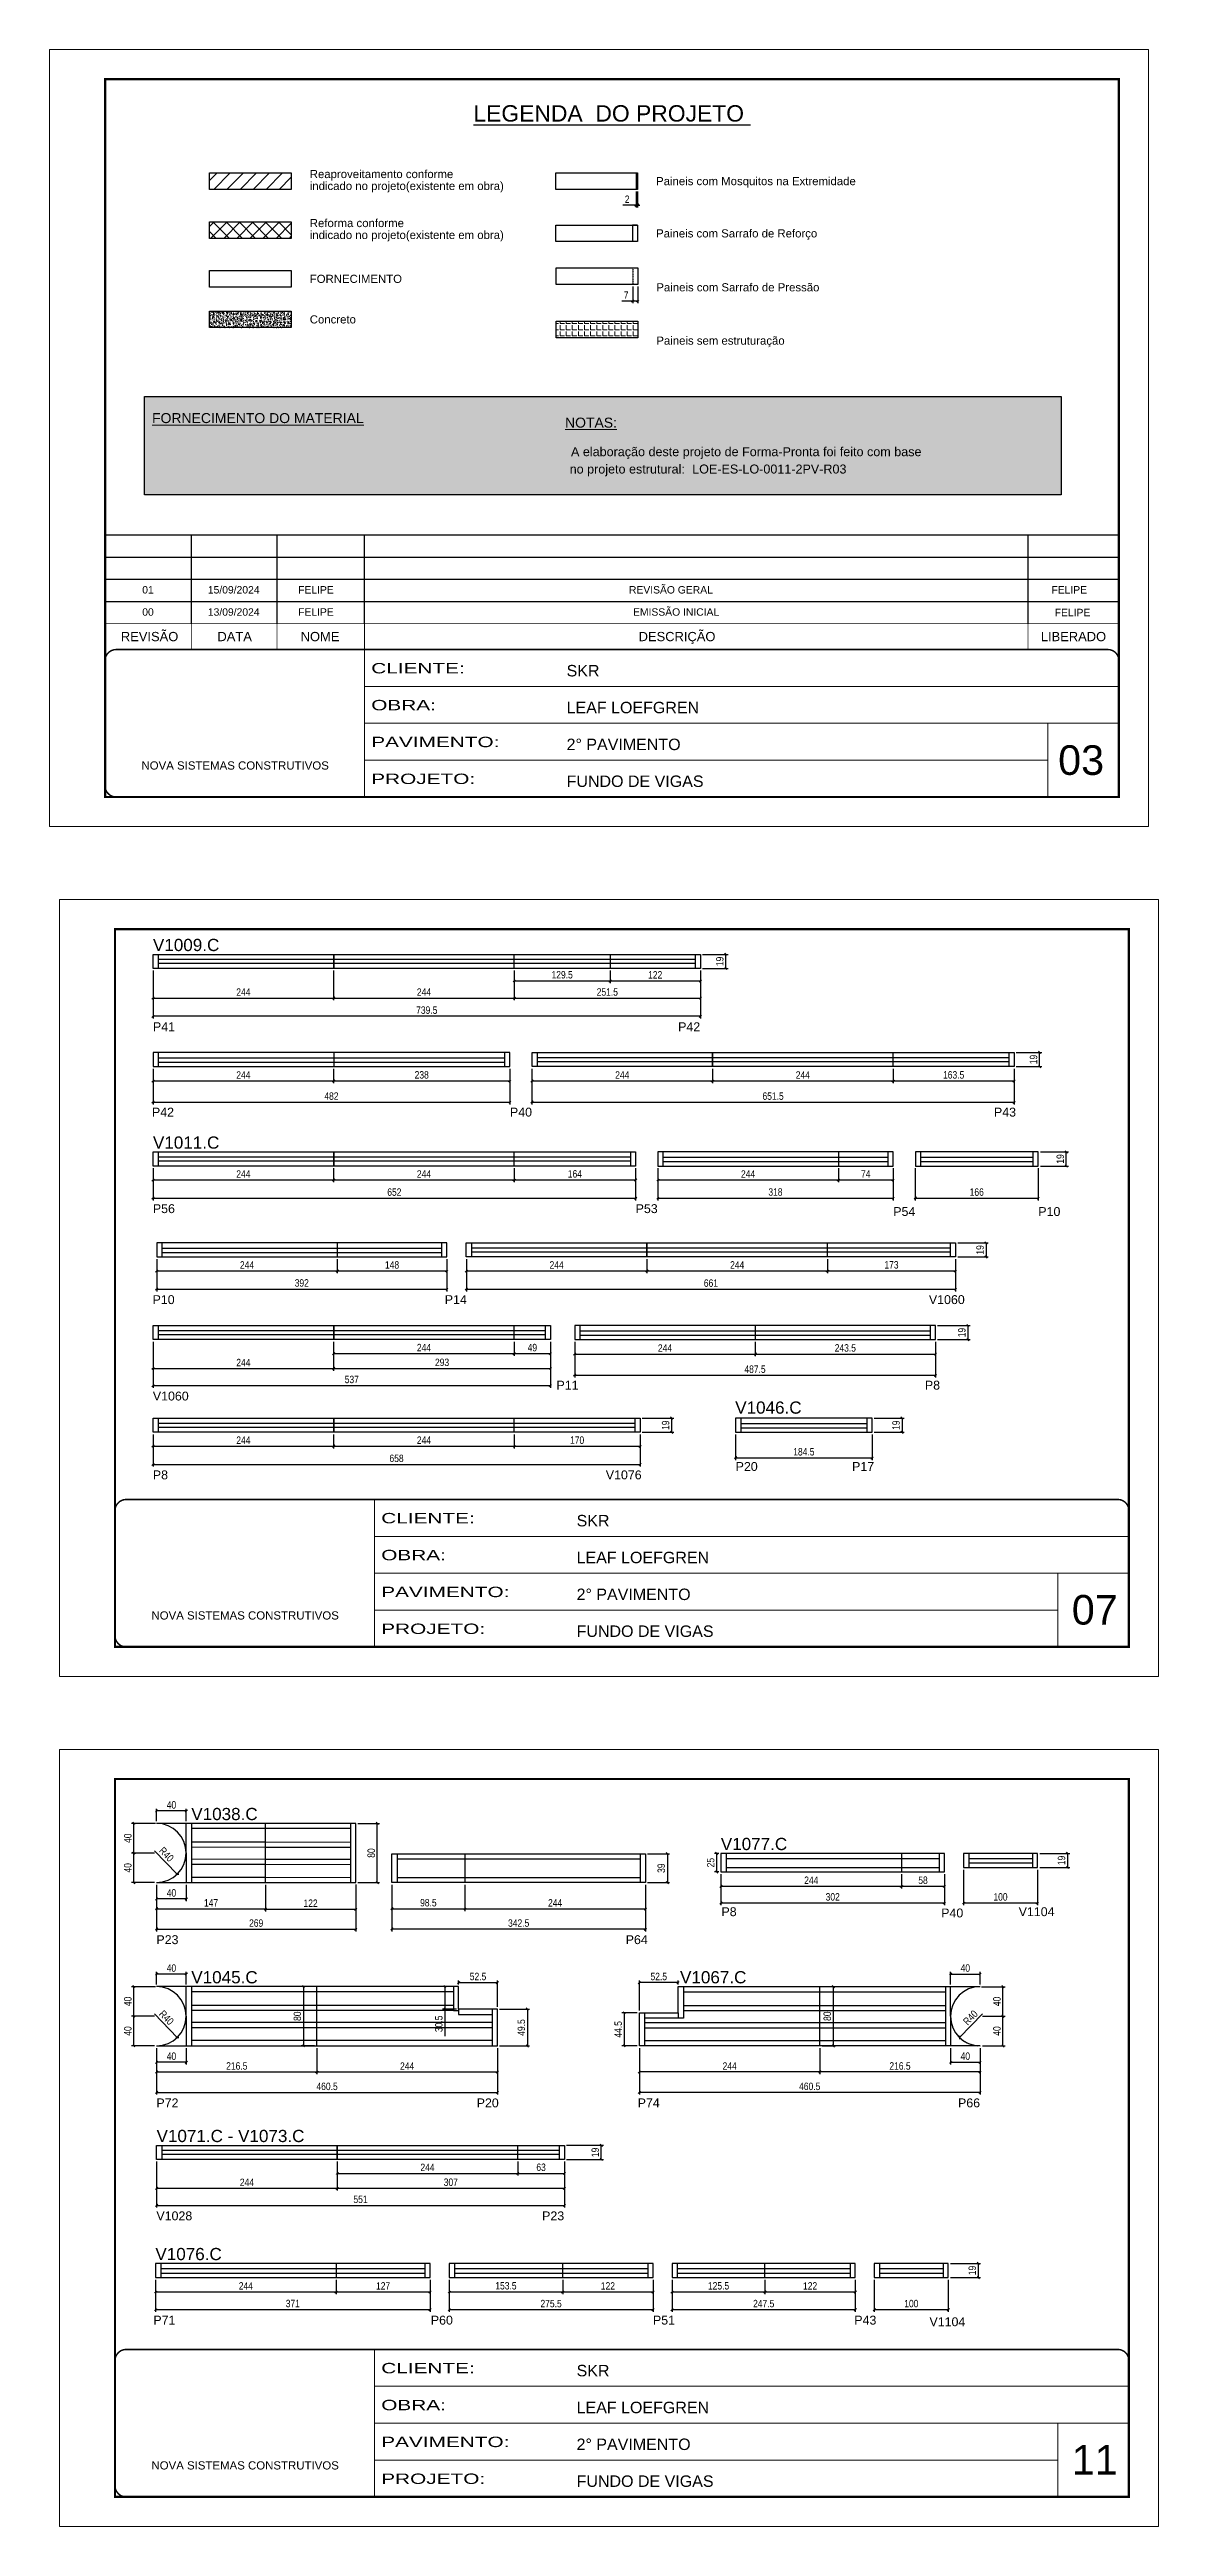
# Model space of a CAD drawing. Extents: x 1959 to 8212, y 239 to 4735.
# Drawn here: x 5129 to 6627, y 1388 to 4735 of the extents above; entities that cross this region are included whole.
import ezdxf
from ezdxf.enums import TextEntityAlignment as Align

# ---------------------------------------------------------------- set-up
doc = ezdxf.new("R2010")
doc.units = 0
for name, pattern in [('CONTINUO', [0]), ('DASHED', [0.75, 0.5, -0.25]), ('HIDDEN', [0.375, 0.25, -0.125])]:
    doc.linetypes.add(name, pattern=pattern)
for name, color, linetype in [('5', 5, 'Continuous'), ('COTA', 241, 'Continuous'), ('NOMENCLATURA', 7, 'Continuous'), ('Painéis', 200, 'Continuous'), ('SARR_2.2x7', 40, 'Continuous')]:
    doc.layers.add(name, color=color, linetype=linetype)
for name, color, linetype, lineweight in [('CARIMBO', 255, 'Continuous', 9), ('Folhas', 255, 'Continuous', 9), ('Hachura', 251, 'Continuous', 9), ('REAPROVEITAMENTO', 251, 'Continuous', 9), ('SARRAFO DE PRESSAO', 251, 'DASHED', 9)]:
    doc.layers.add(name, color=color, linetype=linetype, lineweight=lineweight)
doc.layers.add('Demarcação 2', color=7, linetype='Continuous', lineweight=9, true_color=0xe0e0e0)
doc.styles.add('ARIAL', font='arial.ttf')
doc.styles.add('COTA TECNICA', font='techl___.ttf', dxfattribs={"height": 10})
doc.styles.add('COTA TECNICA-50', font='techl___.ttf', dxfattribs={"height": 10})
doc.styles.get("Standard").update_dxf_attribs({"font": 'arial.ttf'})
doc.styles.add('Tecnologia', font='')
doc.styles.get('Tecnologia').set_extended_font_data('Forgotten Futurist')
doc.dimstyles.new('COTA PAINEL-50', dxfattribs={"dimtxt": 10, "dimasz": 3, "dimexe": 3, "dimexo": 3, "dimgap": 3, "dimtad": 1, "dimdec": 1, "dimzin": 12, "dimdsep": 46, "dimtxsty": 'COTA TECNICA-50', "dimblk1": 'OBLIQUE', "dimblk2": 'OBLIQUE', "dimsah": 1, "dimcen": 0.9, "dimclrd": 4, "dimclre": 4, "dimclrt": 240, "dimadec": 1, "dimazin": 3, "dimtfac": 1, "dimtdec": 1, "dimtmove": 0, "dimatfit": 3, "dimfxl": 1, "dimtolj": 1, "dimtzin": 12, "dimarcsym": 0})
doc.dimstyles.new('PAINEL', dxfattribs={"dimtxt": 10, "dimasz": 3, "dimexe": 3, "dimexo": 3, "dimgap": 3, "dimtad": 1, "dimdec": 1, "dimzin": 12, "dimdsep": 46, "dimtxsty": 'COTA TECNICA', "dimblk1": 'OBLIQUE', "dimblk2": 'OBLIQUE', "dimsah": 1, "dimcen": 0.9, "dimclrd": 4, "dimclre": 4, "dimclrt": 240, "dimadec": 1, "dimazin": 3, "dimtfac": 1, "dimtdec": 1, "dimtmove": 0, "dimatfit": 3, "dimfxl": 1, "dimtolj": 1, "dimtzin": 12, "dimarcsym": 0})

msp = doc.modelspace()

# ---------------------------------------------------------------- texts
at = {"color": 0, "linetype": 'Continuous', "ltscale": 5, "style": 'ARIAL'}
msp.add_text('%%ULEGENDA  DO PROJETO ', height=22.1184, dxfattribs=at).set_placement((5888.68, 4637.89), align=Align.CENTER)
at = {"style": 'ARIAL'}
for s, p in [('REVISÃO', (5263.95, 3941.96)), ('DESCRIÇÃO', (5976.73, 3941.96)), ('DATA', (5378.93, 3941.96)), ('NOME', (5494.28, 3941.96)), ('LIBERADO', (6512.41, 3941.96))]:
    msp.add_text(s, height=12.5, dxfattribs=at).set_placement(p, align=Align.MIDDLE_CENTER)
at = {"layer": '5', "linetype": 'Continuous'}
for s, rotation, p in [('P41', 0.00004, (5268.51, 3408.67)), ('P42', 0.00004, (5978.21, 3408.67)), ('P42', 0.00004, (5267.19, 3293.32)), ('P40', 0.00004, (5750.92, 3293.32)), ('P43', 0.00004, (6404.99, 3293.32)), ('P56', 359.99996, (5268.35, 3162.87)), ('P53', 359.99996, (5920.77, 3162.87)), ('P54', 0.00004, (6268.92, 3158.95)), ('P10', 0.00004, (6464.92, 3158.95)), ('P10', 359.99996, (5267.99, 3039.95)), ('P14', 359.99996, (5662.83, 3039.95)), ('V1060', 359.99996, (6317.03, 3039.95)), ('V1060', 359.99996, (5268.35, 2909.63)), ('P11', 0.00004, (5813.78, 2924.34)), ('P8', 0.00004, (6311.62, 2924.34)), ('P8', 359.99996, (5268.35, 2803.11)), ('V1076', 359.99996, (5880.42, 2803.11)), ('P20', 0.00004, (6055.89, 2814.44)), ('P17', 359.99996, (6213.22, 2814.44)), ('P8', 359.99996, (6036.74, 2212.81)), ('P40', 0.00004, (6333.66, 2211.1)), ('V1104', 359.99996, (6438.37, 2212.81)), ('P23', 359.99996, (5273.15, 2175.02)), ('P64', 359.99996, (5907.33, 2175.02)), ('P72', 359.99996, (5273.15, 1954.44)), ('P20', 359.99996, (5705.96, 1954.44)), ('P74', 0.00004, (5923.52, 1954.44)), ('P66', 0.00004, (6356.42, 1954.44)), ('V1028', 359.99996, (5273.15, 1801.81)), ('P23', 359.99996, (5794.42, 1801.81)), ('P71', 359.99996, (5269.05, 1660.88)), ('P60', 359.99996, (5643.99, 1660.88)), ('P51', 359.99996, (5944.15, 1660.88)), ('P43', 359.99996, (6216.24, 1660.88)), ('V1104', 359.99996, (6317.81, 1658.67))]:
    msp.add_text(s, height=12, rotation=rotation, dxfattribs=at).set_placement(p)
at = {"layer": 'CARIMBO', "style": 'ARIAL'}
for s, p in [('indicado no projeto(existente em obra)', (5480.43, 4550.9)), ('Reaproveitamento conforme ', (5480.43, 4566.99)), ('Paineis com Mosquitos na Extremidade', (5948.41, 4557.41)), ('indicado no projeto(existente em obra)', (5480.43, 4484.67)), ('Reforma conforme ', (5480.43, 4500.76)), ('Paineis com Sarrafo de Reforço', (5948.41, 4486.81)), ('FORNECIMENTO', (5480.43, 4425.37)), ('Paineis com Sarrafo de Pressão', (5948.77, 4413.92)), ('Concreto', (5480.43, 4370.57)), ('Paineis sem estruturação', (5948.77, 4341.89))]:
    msp.add_text(s, height=11, dxfattribs=at).set_placement(p, align=Align.MIDDLE_LEFT)
at = {"layer": 'CARIMBO', "color": 5, "style": 'ARIAL'}
for s, height, p in [('%%UFORNECIMENTO DO MATERIAL', 13.5, (5267.29, 4230.43)), ('%%UNOTAS:', 13.5, (5825.36, 4224.31)), ('  A elaboração deste projeto de Forma-Pronta foi feito com base', 12.15, (5824.01, 4185.7)), ('  no projeto estrutural:', 12.15, (5822.19, 4162.22))]:
    msp.add_text(s, height=height, dxfattribs=at).set_placement(p)
at = {"layer": 'CARIMBO', "color": 1, "style": 'ARIAL'}
msp.add_text('LOE-ES-LO-0011-2PV-R03', height=12.15, dxfattribs=at).set_placement((5997.18, 4162.26))
at = {"layer": 'CARIMBO', "style": 'ARIAL'}
for s, height, p in [('01', 10, (5254.03, 4000.14)), ('15/09/2024', 10, (5342.68, 4000.14)), ('FELIPE', 10, (5464.72, 4000.14)), ('REVISÃO GERAL', 10, (5911.77, 4000.14)), ('FELIPE', 10, (6482.62, 4000.14)), ('00', 10, (5254.03, 3970.14)), ('13/09/2024', 10, (5342.68, 3970.14)), ('FELIPE', 10, (5464.72, 3970.14)), ('EMISSÃO INICIAL', 10, (5917.27, 3970.14)), ('07', 40, (6510.13, 2606.79)), ('11', 40, (6510.13, 1458.21))]:
    msp.add_text(s, height=height, dxfattribs=at).set_placement(p)
at = {"layer": 'CARIMBO', "color": 7, "style": 'ARIAL'}
msp.add_text('03', height=40, dxfattribs=at).set_placement((6491.68, 3755.02))
at = {"layer": 'CARIMBO', "style": 'ARIAL'}
msp.add_attdef('FELIPE', text='', height=10, dxfattribs=at).set_placement((6511.12, 3974.46), align=Align.MIDDLE_CENTER)
at = {"layer": 'NOMENCLATURA', "linetype": 'Continuous'}
for s, p in [('V1009.C', (5268.52, 3516.95)), ('V1011.C', (5268.52, 3249.94)), ('V1046.C', (6055.34, 2891.8)), ('V1038.C', (5320.32, 2342.58)), ('V1077.C', (6035.89, 2302.08)), ('V1045.C', (5320.32, 2122)), ('V1067.C', (5980.77, 2122)), ('V1071.C - V1073.C', (5273.39, 1907.51)), ('V1076.C', (5271.82, 1747.95))]:
    msp.add_text(s, height=16.5, dxfattribs=at).set_placement(p)

# ---------------------------------------------------------------- blocks, each defined once
blk = doc.blocks.new('9999999999')
at = {"color": 30, "linetype": 'CONTINUO'}
for p, q in [((98564.6, 34230.2), (98564.6, 34429.4)), ((98564.6, 34379.6), (99584, 34379.6)), ((98564.6, 34329.8), (99488, 34329.8)), ((99584, 34329.8), (99488, 34329.8)), ((99488, 34329.8), (99488, 34230.2)), ((98564.6, 34280), (99488, 34280))]:
    blk.add_line(p, q, dxfattribs=at)
at = {"color": 30, "linetype": 'CONTINUO', "const_width": 2}
blk.add_lwpolyline([(99584, 34230.2), (99584, 34414.4, 0.414214), (99569, 34429.4), (98229, 34429.4, 0.414214), (98214, 34414.4), (98214, 34245.2, 0.414214), (98229, 34230.2), (99584, 34230.2)], format="xyb", dxfattribs=at)
at = {"layer": 'Folhas'}
blk.add_lwpolyline([(98139, 34190.2), (99624, 34190.2), (99624, 35240.2), (98139, 35240.2)], close=True, dxfattribs=at)
at = {"layer": 'Folhas', "color": 30, "const_width": 3}
blk.add_lwpolyline([(98214, 34230.2), (99584, 34230.2), (99584, 35200.2), (98214, 35200.2)], close=True, dxfattribs=at)
at = {"color": 7, "linetype": 'Continuous', "ltscale": 5, "style": 'ARIAL'}
for s, height, p in [('SKR', 15.48, (98837.7, 34393.1)), ('LEAF LOEFGREN', 15.483, (98837.7, 34343.3)), ('2° PAVIMENTO', 15.483, (98837.7, 34293.5)), ('NOVA SISTEMAS CONSTRUTIVOS', 11.059, (98263.2, 34267.2)), ('FUNDO DE VIGAS', 15.483, (98837.7, 34243.7))]:
    blk.add_text(s, height=height, dxfattribs=at).set_placement(p)
at = {"layer": 'Folhas', "color": 7, "style": 'Tecnologia', "width": 1.5}
for s, p in [('CLIENTE:', (98573.7, 34397.2)), ('OBRA:', (98573.7, 34347.3)), ('PAVIMENTO:', (98573.7, 34297.5)), ('PROJETO:', (98573.7, 34247.7))]:
    blk.add_text(s, height=14, dxfattribs=at).set_placement(p)
blk = doc.blocks.new('_Oblique')
at = {"color": 0, "linetype": 'ByBlock', "lineweight": -2}
blk.add_line((-0.5, -0.5), (0.5, 0.5), dxfattribs=at)
blk = doc.blocks.new('*D5')
at = {"layer": 'COTA', "color": 4, "lineweight": -2, "transparency": 16777216}
for p, q in [((5921.4, 4524.9), (5903.3, 4524.9)), ((5921.4, 4543.3), (5921.4, 4521.9)), ((5923.4, 4524.9), (5921.4, 4524.9)), ((5923.4, 4543.3), (5923.4, 4521.9)), ((5923.4, 4524.9), (5926.4, 4524.9))]:
    blk.add_line(p, q, dxfattribs=at)
at = {"layer": 'Defpoints', "color": 0, "transparency": 16777216}
for p in [(5921.4, 4546.3), (5921.4, 4524.9), (5923.4, 4546.3)]:
    blk.add_point(p, dxfattribs=at)
at = {"layer": 'COTA', "color": 4, "lineweight": -2, "transparency": 16777216, "xscale": 3, "yscale": 3, "zscale": 3}
blk.add_blockref('_Oblique', (5921.4, 4524.9), dxfattribs=at)
at = {"layer": 'COTA', "color": 4, "lineweight": -2, "transparency": 16777216, "xscale": 3, "yscale": 3, "zscale": 3, "rotation": 180}
blk.add_blockref('_Oblique', (5923.4, 4524.9), dxfattribs=at)
at = {"layer": 'COTA', "color": 240, "transparency": 16777216, "insert": (5909.3, 4532.9), "char_height": 10, "attachment_point": 5, "style": 'COTA TECNICA'}
blk.add_mtext('\\A1;2', dxfattribs=at)
blk = doc.blocks.new('*D6')
at = {"layer": 'COTA', "color": 4, "lineweight": -2, "transparency": 16777216}
for p, q in [((5916.8, 4395.4), (5902, 4395.4)), ((5916.8, 4414.9), (5916.8, 4392.4)), ((5923.8, 4395.4), (5916.8, 4395.4)), ((5923.8, 4414.9), (5923.8, 4392.4))]:
    blk.add_line(p, q, dxfattribs=at)
at = {"layer": 'Defpoints', "color": 0, "transparency": 16777216}
for p in [(5916.8, 4417.9), (5916.8, 4395.4), (5923.8, 4417.9)]:
    blk.add_point(p, dxfattribs=at)
at = {"layer": 'COTA', "color": 4, "lineweight": -2, "transparency": 16777216, "xscale": 3, "yscale": 3, "zscale": 3, "rotation": 180}
blk.add_blockref('_Oblique', (5916.8, 4395.4), dxfattribs=at)
at = {"layer": 'COTA', "color": 4, "lineweight": -2, "transparency": 16777216, "xscale": 3, "yscale": 3, "zscale": 3}
blk.add_blockref('_Oblique', (5923.8, 4395.4), dxfattribs=at)
at = {"layer": 'COTA', "color": 240, "transparency": 16777216, "insert": (5907.9, 4403.4), "char_height": 10, "attachment_point": 5, "style": 'COTA TECNICA'}
blk.add_mtext('\\A1;7', dxfattribs=at)
blk = doc.blocks.new('*D38')
at = {"layer": 'COTA', "color": 4, "linetype": 'ByBlock', "lineweight": -2, "transparency": 16777216}
for p, q in [((5268.7, 3490.5), (5268.7, 3450.5)), ((5512.7, 3490.5), (5512.7, 3450.5)), ((5268.7, 3453.5), (5512.7, 3453.5))]:
    blk.add_line(p, q, dxfattribs=at)
at = {"layer": 'Defpoints', "color": 0, "linetype": 'ByBlock', "transparency": 16777216}
for p in [(5268.7, 3493.5), (5512.7, 3493.5), (5512.7, 3453.5)]:
    blk.add_point(p, dxfattribs=at)
at = {"layer": 'COTA', "color": 4, "linetype": 'ByBlock', "lineweight": -2, "transparency": 16777216, "xscale": 3, "yscale": 3, "zscale": 3, "rotation": 180}
blk.add_blockref('_Oblique', (5268.7, 3453.5), dxfattribs=at)
at = {"layer": 'COTA', "color": 4, "linetype": 'ByBlock', "lineweight": -2, "transparency": 16777216, "xscale": 3, "yscale": 3, "zscale": 3}
blk.add_blockref('_Oblique', (5512.7, 3453.5), dxfattribs=at)
at = {"layer": 'COTA', "color": 240, "linetype": 'ByBlock', "transparency": 16777216, "insert": (5390.7, 3461.5), "char_height": 10, "attachment_point": 5, "style": 'COTA TECNICA-50'}
blk.add_mtext('\\A1;244', dxfattribs=at)
blk = doc.blocks.new('*D39')
at = {"layer": 'COTA', "color": 4, "linetype": 'ByBlock', "lineweight": -2, "transparency": 16777216}
for p, q in [((5512.7, 3490.5), (5512.7, 3450.5)), ((5756.7, 3490.5), (5756.7, 3450.5)), ((5512.7, 3453.5), (5756.7, 3453.5))]:
    blk.add_line(p, q, dxfattribs=at)
at = {"layer": 'Defpoints', "color": 0, "linetype": 'ByBlock', "transparency": 16777216}
for p in [(5512.7, 3493.5), (5756.7, 3493.5), (5756.7, 3453.5)]:
    blk.add_point(p, dxfattribs=at)
at = {"layer": 'COTA', "color": 4, "linetype": 'ByBlock', "lineweight": -2, "transparency": 16777216, "xscale": 3, "yscale": 3, "zscale": 3, "rotation": 180}
blk.add_blockref('_Oblique', (5512.7, 3453.5), dxfattribs=at)
at = {"layer": 'COTA', "color": 4, "linetype": 'ByBlock', "lineweight": -2, "transparency": 16777216, "xscale": 3, "yscale": 3, "zscale": 3}
blk.add_blockref('_Oblique', (5756.7, 3453.5), dxfattribs=at)
at = {"layer": 'COTA', "color": 240, "linetype": 'ByBlock', "transparency": 16777216, "insert": (5634.7, 3461.5), "char_height": 10, "attachment_point": 5, "style": 'COTA TECNICA-50'}
blk.add_mtext('\\A1;244', dxfattribs=at)
blk = doc.blocks.new('*D40')
at = {"layer": 'COTA', "color": 4, "lineweight": -2, "transparency": 16777216}
for p, q in [((5268.7, 3490.5), (5268.7, 3425.9)), ((6008.2, 3490.5), (6008.2, 3425.9)), ((6008.2, 3428.9), (5268.7, 3428.9))]:
    blk.add_line(p, q, dxfattribs=at)
at = {"layer": 'Defpoints', "color": 0, "transparency": 16777216}
for p in [(5268.7, 3493.5), (6008.2, 3493.5), (5268.7, 3428.9)]:
    blk.add_point(p, dxfattribs=at)
at = {"layer": 'COTA', "color": 4, "lineweight": -2, "transparency": 16777216, "xscale": 3, "yscale": 3, "zscale": 3, "rotation": 180}
blk.add_blockref('_Oblique', (5268.7, 3428.9), dxfattribs=at)
at = {"layer": 'COTA', "color": 4, "lineweight": -2, "transparency": 16777216, "xscale": 3, "yscale": 3, "zscale": 3}
blk.add_blockref('_Oblique', (6008.2, 3428.9), dxfattribs=at)
at = {"layer": 'COTA', "color": 240, "transparency": 16777216, "insert": (5638.5, 3437.1), "char_height": 10, "attachment_point": 5, "style": 'COTA TECNICA'}
blk.add_mtext('\\A1;739.5', dxfattribs=at)
blk = doc.blocks.new('*D41')
at = {"layer": 'COTA', "color": 4, "lineweight": -2, "transparency": 16777216}
for p, q in [((5756.7, 3490.5), (5756.7, 3450.5)), ((6008.2, 3490.5), (6008.2, 3450.5)), ((5756.7, 3453.5), (6008.2, 3453.5))]:
    blk.add_line(p, q, dxfattribs=at)
at = {"layer": 'Defpoints', "color": 0, "transparency": 16777216}
for p in [(5756.7, 3493.5), (6008.2, 3493.5), (6008.2, 3453.5)]:
    blk.add_point(p, dxfattribs=at)
at = {"layer": 'COTA', "color": 4, "lineweight": -2, "transparency": 16777216, "xscale": 3, "yscale": 3, "zscale": 3, "rotation": 180}
blk.add_blockref('_Oblique', (5756.7, 3453.5), dxfattribs=at)
at = {"layer": 'COTA', "color": 4, "lineweight": -2, "transparency": 16777216, "xscale": 3, "yscale": 3, "zscale": 3}
blk.add_blockref('_Oblique', (6008.2, 3453.5), dxfattribs=at)
at = {"layer": 'COTA', "color": 240, "transparency": 16777216, "insert": (5882.5, 3461.6), "char_height": 10, "attachment_point": 5, "style": 'COTA TECNICA'}
blk.add_mtext('\\A1;251.5', dxfattribs=at)
blk = doc.blocks.new('*D42')
at = {"layer": 'COTA', "color": 4, "lineweight": -2, "transparency": 16777216}
for p, q in [((6011.2, 3512.5), (6045.6, 3512.5)), ((6011.2, 3493.5), (6045.6, 3493.5)), ((6042.6, 3493.5), (6042.6, 3512.5))]:
    blk.add_line(p, q, dxfattribs=at)
at = {"layer": 'Defpoints', "color": 0, "transparency": 16777216}
for p in [(6008.2, 3512.5), (6008.2, 3493.5), (6042.6, 3512.5)]:
    blk.add_point(p, dxfattribs=at)
at = {"layer": 'COTA', "color": 4, "lineweight": -2, "transparency": 16777216, "xscale": 3, "yscale": 3, "zscale": 3}
for p, rotation in [((6042.6, 3512.5), 90), ((6042.6, 3493.5), 270)]:
    blk.add_blockref('_Oblique', p, dxfattribs=dict(at, rotation=rotation))
at = {"layer": 'COTA', "color": 240, "transparency": 16777216, "insert": (6034.5, 3503), "char_height": 10, "attachment_point": 5, "rotation": 90, "style": 'COTA TECNICA'}
blk.add_mtext('\\A1;19', dxfattribs=at)
blk = doc.blocks.new('*D43')
at = {"layer": 'COTA', "color": 4, "lineweight": -2, "transparency": 16777216}
for p, q in [((5756.7, 3490.5), (5756.7, 3473.7)), ((5886.2, 3490.5), (5886.2, 3473.7)), ((5756.7, 3476.7), (5886.2, 3476.7))]:
    blk.add_line(p, q, dxfattribs=at)
at = {"layer": 'Defpoints', "color": 0, "transparency": 16777216}
for p in [(5756.7, 3493.5), (5886.2, 3493.5), (5886.2, 3476.7)]:
    blk.add_point(p, dxfattribs=at)
at = {"layer": 'COTA', "color": 4, "lineweight": -2, "transparency": 16777216, "xscale": 3, "yscale": 3, "zscale": 3, "rotation": 180}
blk.add_blockref('_Oblique', (5756.7, 3476.7), dxfattribs=at)
at = {"layer": 'COTA', "color": 4, "lineweight": -2, "transparency": 16777216, "xscale": 3, "yscale": 3, "zscale": 3}
blk.add_blockref('_Oblique', (5886.2, 3476.7), dxfattribs=at)
at = {"layer": 'COTA', "color": 240, "transparency": 16777216, "insert": (5821.5, 3484.9), "char_height": 10, "attachment_point": 5, "style": 'COTA TECNICA'}
blk.add_mtext('\\A1;129.5', dxfattribs=at)
blk = doc.blocks.new('*D44')
at = {"layer": 'COTA', "color": 4, "lineweight": -2, "transparency": 16777216}
for p, q in [((5886.2, 3490.5), (5886.2, 3473.7)), ((6008.2, 3490.5), (6008.2, 3473.7)), ((5886.2, 3476.7), (6008.2, 3476.7))]:
    blk.add_line(p, q, dxfattribs=at)
at = {"layer": 'Defpoints', "color": 0, "transparency": 16777216}
for p in [(5886.2, 3493.5), (6008.2, 3493.5), (6008.2, 3476.7)]:
    blk.add_point(p, dxfattribs=at)
at = {"layer": 'COTA', "color": 4, "lineweight": -2, "transparency": 16777216, "xscale": 3, "yscale": 3, "zscale": 3, "rotation": 180}
blk.add_blockref('_Oblique', (5886.2, 3476.7), dxfattribs=at)
at = {"layer": 'COTA', "color": 4, "lineweight": -2, "transparency": 16777216, "xscale": 3, "yscale": 3, "zscale": 3}
blk.add_blockref('_Oblique', (6008.2, 3476.7), dxfattribs=at)
at = {"layer": 'COTA', "color": 240, "transparency": 16777216, "insert": (5947.2, 3484.8), "char_height": 10, "attachment_point": 5, "style": 'COTA TECNICA'}
blk.add_mtext('\\A1;122', dxfattribs=at)
blk = doc.blocks.new('*D48')
at = {"layer": 'COTA', "color": 4, "linetype": 'ByBlock', "lineweight": -2, "transparency": 16777216}
for p, q in [((5268.7, 3357.9), (5268.7, 3309.8)), ((5750.7, 3357.9), (5750.7, 3309.8)), ((5268.7, 3312.8), (5750.7, 3312.8))]:
    blk.add_line(p, q, dxfattribs=at)
at = {"layer": 'Defpoints', "color": 0, "linetype": 'ByBlock', "transparency": 16777216}
for p in [(5268.7, 3360.9), (5750.7, 3360.9), (5750.7, 3312.8)]:
    blk.add_point(p, dxfattribs=at)
at = {"layer": 'COTA', "color": 4, "linetype": 'ByBlock', "lineweight": -2, "transparency": 16777216, "xscale": 3, "yscale": 3, "zscale": 3, "rotation": 180}
blk.add_blockref('_Oblique', (5268.7, 3312.8), dxfattribs=at)
at = {"layer": 'COTA', "color": 4, "linetype": 'ByBlock', "lineweight": -2, "transparency": 16777216, "xscale": 3, "yscale": 3, "zscale": 3}
blk.add_blockref('_Oblique', (5750.7, 3312.8), dxfattribs=at)
at = {"layer": 'COTA', "color": 240, "linetype": 'ByBlock', "transparency": 16777216, "insert": (5509.7, 3320.9), "char_height": 10, "attachment_point": 5, "style": 'COTA TECNICA-50'}
blk.add_mtext('\\A1;482', dxfattribs=at)
blk = doc.blocks.new('*D49')
at = {"layer": 'COTA', "color": 4, "lineweight": -2, "transparency": 16777216}
for p, q in [((5268.7, 3357.9), (5268.7, 3338.4)), ((5512.7, 3357.9), (5512.7, 3338.4)), ((5268.7, 3341.4), (5512.7, 3341.4))]:
    blk.add_line(p, q, dxfattribs=at)
at = {"layer": 'Defpoints', "color": 0, "transparency": 16777216}
for p in [(5268.7, 3360.9), (5512.7, 3360.9), (5512.7, 3341.4)]:
    blk.add_point(p, dxfattribs=at)
at = {"layer": 'COTA', "color": 4, "lineweight": -2, "transparency": 16777216, "xscale": 3, "yscale": 3, "zscale": 3, "rotation": 180}
blk.add_blockref('_Oblique', (5268.7, 3341.4), dxfattribs=at)
at = {"layer": 'COTA', "color": 4, "lineweight": -2, "transparency": 16777216, "xscale": 3, "yscale": 3, "zscale": 3}
blk.add_blockref('_Oblique', (5512.7, 3341.4), dxfattribs=at)
at = {"layer": 'COTA', "color": 240, "transparency": 16777216, "insert": (5390.7, 3349.5), "char_height": 10, "attachment_point": 5, "style": 'COTA TECNICA'}
blk.add_mtext('\\A1;244', dxfattribs=at)
blk = doc.blocks.new('*D50')
at = {"layer": 'COTA', "color": 4, "lineweight": -2, "transparency": 16777216}
for p, q in [((5512.7, 3357.9), (5512.7, 3338.4)), ((5750.7, 3357.9), (5750.7, 3338.4)), ((5512.7, 3341.4), (5750.7, 3341.4))]:
    blk.add_line(p, q, dxfattribs=at)
at = {"layer": 'Defpoints', "color": 0, "transparency": 16777216}
for p in [(5512.7, 3360.9), (5750.7, 3360.9), (5750.7, 3341.4)]:
    blk.add_point(p, dxfattribs=at)
at = {"layer": 'COTA', "color": 4, "lineweight": -2, "transparency": 16777216, "xscale": 3, "yscale": 3, "zscale": 3, "rotation": 180}
blk.add_blockref('_Oblique', (5512.7, 3341.4), dxfattribs=at)
at = {"layer": 'COTA', "color": 4, "lineweight": -2, "transparency": 16777216, "xscale": 3, "yscale": 3, "zscale": 3}
blk.add_blockref('_Oblique', (5750.7, 3341.4), dxfattribs=at)
at = {"layer": 'COTA', "color": 240, "transparency": 16777216, "insert": (5631.7, 3349.6), "char_height": 10, "attachment_point": 5, "style": 'COTA TECNICA'}
blk.add_mtext('\\A1;238', dxfattribs=at)
blk = doc.blocks.new('*D45')
at = {"layer": 'COTA', "color": 4, "linetype": 'ByBlock', "lineweight": -2, "transparency": 16777216}
for p, q in [((5780.7, 3357.9), (5780.7, 3338.4)), ((6024.7, 3357.9), (6024.7, 3338.4)), ((5780.7, 3341.4), (6024.7, 3341.4))]:
    blk.add_line(p, q, dxfattribs=at)
at = {"layer": 'Defpoints', "color": 0, "linetype": 'ByBlock', "transparency": 16777216}
for p in [(5780.7, 3360.9), (6024.7, 3360.9), (6024.7, 3341.4)]:
    blk.add_point(p, dxfattribs=at)
at = {"layer": 'COTA', "color": 4, "linetype": 'ByBlock', "lineweight": -2, "transparency": 16777216, "xscale": 3, "yscale": 3, "zscale": 3, "rotation": 180}
blk.add_blockref('_Oblique', (5780.7, 3341.4), dxfattribs=at)
at = {"layer": 'COTA', "color": 4, "linetype": 'ByBlock', "lineweight": -2, "transparency": 16777216, "xscale": 3, "yscale": 3, "zscale": 3}
blk.add_blockref('_Oblique', (6024.7, 3341.4), dxfattribs=at)
at = {"layer": 'COTA', "color": 240, "linetype": 'ByBlock', "transparency": 16777216, "insert": (5902.7, 3349.5), "char_height": 10, "attachment_point": 5, "style": 'COTA TECNICA-50'}
blk.add_mtext('\\A1;244', dxfattribs=at)
blk = doc.blocks.new('*D46')
at = {"layer": 'COTA', "color": 4, "linetype": 'ByBlock', "lineweight": -2, "transparency": 16777216}
for p, q in [((6024.7, 3357.9), (6024.7, 3338.4)), ((6268.7, 3357.9), (6268.7, 3338.4)), ((6024.7, 3341.4), (6268.7, 3341.4))]:
    blk.add_line(p, q, dxfattribs=at)
at = {"layer": 'Defpoints', "color": 0, "linetype": 'ByBlock', "transparency": 16777216}
for p in [(6024.7, 3360.9), (6268.7, 3360.9), (6268.7, 3341.4)]:
    blk.add_point(p, dxfattribs=at)
at = {"layer": 'COTA', "color": 4, "linetype": 'ByBlock', "lineweight": -2, "transparency": 16777216, "xscale": 3, "yscale": 3, "zscale": 3, "rotation": 180}
blk.add_blockref('_Oblique', (6024.7, 3341.4), dxfattribs=at)
at = {"layer": 'COTA', "color": 4, "linetype": 'ByBlock', "lineweight": -2, "transparency": 16777216, "xscale": 3, "yscale": 3, "zscale": 3}
blk.add_blockref('_Oblique', (6268.7, 3341.4), dxfattribs=at)
at = {"layer": 'COTA', "color": 240, "linetype": 'ByBlock', "transparency": 16777216, "insert": (6146.7, 3349.5), "char_height": 10, "attachment_point": 5, "style": 'COTA TECNICA-50'}
blk.add_mtext('\\A1;244', dxfattribs=at)
blk = doc.blocks.new('*D47')
at = {"layer": 'COTA', "color": 4, "lineweight": -2, "transparency": 16777216}
for p, q in [((5780.7, 3357.9), (5780.7, 3309.8)), ((6432.2, 3357.9), (6432.2, 3309.8)), ((5780.7, 3312.8), (6432.2, 3312.8))]:
    blk.add_line(p, q, dxfattribs=at)
at = {"layer": 'Defpoints', "color": 0, "transparency": 16777216}
for p in [(5780.7, 3360.9), (6432.2, 3360.9), (6432.2, 3312.8)]:
    blk.add_point(p, dxfattribs=at)
at = {"layer": 'COTA', "color": 4, "lineweight": -2, "transparency": 16777216, "xscale": 3, "yscale": 3, "zscale": 3, "rotation": 180}
blk.add_blockref('_Oblique', (5780.7, 3312.8), dxfattribs=at)
at = {"layer": 'COTA', "color": 4, "lineweight": -2, "transparency": 16777216, "xscale": 3, "yscale": 3, "zscale": 3}
blk.add_blockref('_Oblique', (6432.2, 3312.8), dxfattribs=at)
at = {"layer": 'COTA', "color": 240, "transparency": 16777216, "insert": (6106.5, 3320.9), "char_height": 10, "attachment_point": 5, "style": 'COTA TECNICA'}
blk.add_mtext('\\A1;651.5', dxfattribs=at)
blk = doc.blocks.new('*D51')
at = {"layer": 'COTA', "color": 4, "lineweight": -2, "transparency": 16777216}
for p, q in [((6268.7, 3357.9), (6268.7, 3338.4)), ((6432.2, 3357.9), (6432.2, 3338.4)), ((6268.7, 3341.4), (6432.2, 3341.4))]:
    blk.add_line(p, q, dxfattribs=at)
at = {"layer": 'Defpoints', "color": 0, "transparency": 16777216}
for p in [(6268.7, 3360.9), (6432.2, 3360.9), (6432.2, 3341.4)]:
    blk.add_point(p, dxfattribs=at)
at = {"layer": 'COTA', "color": 4, "lineweight": -2, "transparency": 16777216, "xscale": 3, "yscale": 3, "zscale": 3, "rotation": 180}
blk.add_blockref('_Oblique', (6268.7, 3341.4), dxfattribs=at)
at = {"layer": 'COTA', "color": 4, "lineweight": -2, "transparency": 16777216, "xscale": 3, "yscale": 3, "zscale": 3}
blk.add_blockref('_Oblique', (6432.2, 3341.4), dxfattribs=at)
at = {"layer": 'COTA', "color": 240, "transparency": 16777216, "insert": (6350.5, 3349.6), "char_height": 10, "attachment_point": 5, "style": 'COTA TECNICA'}
blk.add_mtext('\\A1;163.5', dxfattribs=at)
blk = doc.blocks.new('*D52')
at = {"layer": 'COTA', "color": 4, "lineweight": -2, "transparency": 16777216}
for p, q in [((6435.2, 3379.9), (6469.6, 3379.9)), ((6435.2, 3360.9), (6469.6, 3360.9)), ((6466.6, 3360.9), (6466.6, 3379.9))]:
    blk.add_line(p, q, dxfattribs=at)
at = {"layer": 'Defpoints', "color": 0, "transparency": 16777216}
for p in [(6432.2, 3379.9), (6432.2, 3360.9), (6466.6, 3379.9)]:
    blk.add_point(p, dxfattribs=at)
at = {"layer": 'COTA', "color": 4, "lineweight": -2, "transparency": 16777216, "xscale": 3, "yscale": 3, "zscale": 3}
for p, rotation in [((6466.6, 3379.9), 90), ((6466.6, 3360.9), 270)]:
    blk.add_blockref('_Oblique', p, dxfattribs=dict(at, rotation=rotation))
at = {"layer": 'COTA', "color": 240, "transparency": 16777216, "insert": (6458.5, 3370.4), "char_height": 10, "attachment_point": 5, "rotation": 90, "style": 'COTA TECNICA'}
blk.add_mtext('\\A1;19', dxfattribs=at)
blk = doc.blocks.new('*D53')
at = {"layer": 'COTA', "color": 4, "linetype": 'ByBlock', "lineweight": -2, "transparency": 16777216}
for p, q in [((5268.7, 3223.5), (5268.7, 3204.7)), ((5512.7, 3223.5), (5512.7, 3204.7)), ((5268.7, 3207.7), (5512.7, 3207.7))]:
    blk.add_line(p, q, dxfattribs=at)
at = {"layer": 'Defpoints', "color": 0, "linetype": 'ByBlock', "transparency": 16777216}
for p in [(5268.7, 3226.5), (5512.7, 3226.5), (5512.7, 3207.7)]:
    blk.add_point(p, dxfattribs=at)
at = {"layer": 'COTA', "color": 4, "linetype": 'ByBlock', "lineweight": -2, "transparency": 16777216, "xscale": 3, "yscale": 3, "zscale": 3, "rotation": 180}
blk.add_blockref('_Oblique', (5268.7, 3207.7), dxfattribs=at)
at = {"layer": 'COTA', "color": 4, "linetype": 'ByBlock', "lineweight": -2, "transparency": 16777216, "xscale": 3, "yscale": 3, "zscale": 3}
blk.add_blockref('_Oblique', (5512.7, 3207.7), dxfattribs=at)
at = {"layer": 'COTA', "color": 240, "linetype": 'ByBlock', "transparency": 16777216, "insert": (5390.7, 3215.7), "char_height": 10, "attachment_point": 5, "style": 'COTA TECNICA-50'}
blk.add_mtext('\\A1;244', dxfattribs=at)
blk = doc.blocks.new('*D54')
at = {"layer": 'COTA', "color": 4, "linetype": 'ByBlock', "lineweight": -2, "transparency": 16777216}
for p, q in [((5512.7, 3223.5), (5512.7, 3204.7)), ((5756.7, 3223.5), (5756.7, 3204.7)), ((5512.7, 3207.7), (5756.7, 3207.7))]:
    blk.add_line(p, q, dxfattribs=at)
at = {"layer": 'Defpoints', "color": 0, "linetype": 'ByBlock', "transparency": 16777216}
for p in [(5512.7, 3226.5), (5756.7, 3226.5), (5756.7, 3207.7)]:
    blk.add_point(p, dxfattribs=at)
at = {"layer": 'COTA', "color": 4, "linetype": 'ByBlock', "lineweight": -2, "transparency": 16777216, "xscale": 3, "yscale": 3, "zscale": 3, "rotation": 180}
blk.add_blockref('_Oblique', (5512.7, 3207.7), dxfattribs=at)
at = {"layer": 'COTA', "color": 4, "linetype": 'ByBlock', "lineweight": -2, "transparency": 16777216, "xscale": 3, "yscale": 3, "zscale": 3}
blk.add_blockref('_Oblique', (5756.7, 3207.7), dxfattribs=at)
at = {"layer": 'COTA', "color": 240, "linetype": 'ByBlock', "transparency": 16777216, "insert": (5634.7, 3215.7), "char_height": 10, "attachment_point": 5, "style": 'COTA TECNICA-50'}
blk.add_mtext('\\A1;244', dxfattribs=at)
blk = doc.blocks.new('*D55')
at = {"layer": 'COTA', "color": 4, "lineweight": -2, "transparency": 16777216}
for p, q in [((5268.7, 3223.5), (5268.7, 3180.1)), ((5920.7, 3223.5), (5920.7, 3180.1)), ((5268.7, 3183.1), (5920.7, 3183.1))]:
    blk.add_line(p, q, dxfattribs=at)
at = {"layer": 'Defpoints', "color": 0, "transparency": 16777216}
for p in [(5268.7, 3226.5), (5920.7, 3226.5), (5920.7, 3183.1)]:
    blk.add_point(p, dxfattribs=at)
at = {"layer": 'COTA', "color": 4, "lineweight": -2, "transparency": 16777216, "xscale": 3, "yscale": 3, "zscale": 3, "rotation": 180}
blk.add_blockref('_Oblique', (5268.7, 3183.1), dxfattribs=at)
at = {"layer": 'COTA', "color": 4, "lineweight": -2, "transparency": 16777216, "xscale": 3, "yscale": 3, "zscale": 3}
blk.add_blockref('_Oblique', (5920.7, 3183.1), dxfattribs=at)
at = {"layer": 'COTA', "color": 240, "transparency": 16777216, "insert": (5594.7, 3191.2), "char_height": 10, "attachment_point": 5, "style": 'COTA TECNICA'}
blk.add_mtext('\\A1;652', dxfattribs=at)
blk = doc.blocks.new('*D56')
at = {"layer": 'COTA', "color": 4, "lineweight": -2, "transparency": 16777216}
for p, q in [((5756.7, 3223.5), (5756.7, 3204.7)), ((5920.7, 3223.5), (5920.7, 3204.7)), ((5756.7, 3207.7), (5920.7, 3207.7))]:
    blk.add_line(p, q, dxfattribs=at)
at = {"layer": 'Defpoints', "color": 0, "transparency": 16777216}
for p in [(5756.7, 3226.5), (5920.7, 3226.5), (5920.7, 3207.7)]:
    blk.add_point(p, dxfattribs=at)
at = {"layer": 'COTA', "color": 4, "lineweight": -2, "transparency": 16777216, "xscale": 3, "yscale": 3, "zscale": 3, "rotation": 180}
blk.add_blockref('_Oblique', (5756.7, 3207.7), dxfattribs=at)
at = {"layer": 'COTA', "color": 4, "lineweight": -2, "transparency": 16777216, "xscale": 3, "yscale": 3, "zscale": 3}
blk.add_blockref('_Oblique', (5920.7, 3207.7), dxfattribs=at)
at = {"layer": 'COTA', "color": 240, "transparency": 16777216, "insert": (5838.7, 3215.8), "char_height": 10, "attachment_point": 5, "style": 'COTA TECNICA'}
blk.add_mtext('\\A1;164', dxfattribs=at)
blk = doc.blocks.new('*D57')
at = {"layer": 'COTA', "color": 4, "linetype": 'ByBlock', "lineweight": -2, "transparency": 16777216}
for p, q in [((5950.7, 3223.5), (5950.7, 3180.1)), ((6268.7, 3223.5), (6268.7, 3180.1)), ((5950.7, 3183.1), (6268.7, 3183.1))]:
    blk.add_line(p, q, dxfattribs=at)
at = {"layer": 'Defpoints', "color": 0, "linetype": 'ByBlock', "transparency": 16777216}
for p in [(5950.7, 3226.5), (6268.7, 3226.5), (6268.7, 3183.1)]:
    blk.add_point(p, dxfattribs=at)
at = {"layer": 'COTA', "color": 4, "linetype": 'ByBlock', "lineweight": -2, "transparency": 16777216, "xscale": 3, "yscale": 3, "zscale": 3, "rotation": 180}
blk.add_blockref('_Oblique', (5950.7, 3183.1), dxfattribs=at)
at = {"layer": 'COTA', "color": 4, "linetype": 'ByBlock', "lineweight": -2, "transparency": 16777216, "xscale": 3, "yscale": 3, "zscale": 3}
blk.add_blockref('_Oblique', (6268.7, 3183.1), dxfattribs=at)
at = {"layer": 'COTA', "color": 240, "linetype": 'ByBlock', "transparency": 16777216, "insert": (6109.7, 3191.3), "char_height": 10, "attachment_point": 5, "style": 'COTA TECNICA-50'}
blk.add_mtext('\\A1;318', dxfattribs=at)
blk = doc.blocks.new('*D58')
at = {"layer": 'COTA', "color": 4, "lineweight": -2, "transparency": 16777216}
for p, q in [((5950.7, 3223.5), (5950.7, 3204.7)), ((6194.7, 3223.5), (6194.7, 3204.7)), ((5950.7, 3207.7), (6194.7, 3207.7))]:
    blk.add_line(p, q, dxfattribs=at)
at = {"layer": 'Defpoints', "color": 0, "transparency": 16777216}
for p in [(5950.7, 3226.5), (6194.7, 3226.5), (6194.7, 3207.7)]:
    blk.add_point(p, dxfattribs=at)
at = {"layer": 'COTA', "color": 4, "lineweight": -2, "transparency": 16777216, "xscale": 3, "yscale": 3, "zscale": 3, "rotation": 180}
blk.add_blockref('_Oblique', (5950.7, 3207.7), dxfattribs=at)
at = {"layer": 'COTA', "color": 4, "lineweight": -2, "transparency": 16777216, "xscale": 3, "yscale": 3, "zscale": 3}
blk.add_blockref('_Oblique', (6194.7, 3207.7), dxfattribs=at)
at = {"layer": 'COTA', "color": 240, "transparency": 16777216, "insert": (6072.7, 3215.7), "char_height": 10, "attachment_point": 5, "style": 'COTA TECNICA'}
blk.add_mtext('\\A1;244', dxfattribs=at)
blk = doc.blocks.new('*D59')
at = {"layer": 'COTA', "color": 4, "lineweight": -2, "transparency": 16777216}
for p, q in [((6194.7, 3223.5), (6194.7, 3204.7)), ((6268.7, 3223.5), (6268.7, 3204.7)), ((6194.7, 3207.7), (6268.7, 3207.7))]:
    blk.add_line(p, q, dxfattribs=at)
at = {"layer": 'Defpoints', "color": 0, "transparency": 16777216}
for p in [(6194.7, 3226.5), (6268.7, 3226.5), (6268.7, 3207.7)]:
    blk.add_point(p, dxfattribs=at)
at = {"layer": 'COTA', "color": 4, "lineweight": -2, "transparency": 16777216, "xscale": 3, "yscale": 3, "zscale": 3, "rotation": 180}
blk.add_blockref('_Oblique', (6194.7, 3207.7), dxfattribs=at)
at = {"layer": 'COTA', "color": 4, "lineweight": -2, "transparency": 16777216, "xscale": 3, "yscale": 3, "zscale": 3}
blk.add_blockref('_Oblique', (6268.7, 3207.7), dxfattribs=at)
at = {"layer": 'COTA', "color": 240, "transparency": 16777216, "insert": (6231.7, 3215.7), "char_height": 10, "attachment_point": 5, "style": 'COTA TECNICA'}
blk.add_mtext('\\A1;74', dxfattribs=at)
blk = doc.blocks.new('*D61')
at = {"layer": 'COTA', "color": 4, "linetype": 'ByBlock', "lineweight": -2, "transparency": 16777216}
for p, q in [((5268.7, 2988.9), (5268.7, 2949.8)), ((5512.7, 2988.9), (5512.7, 2949.8)), ((5268.7, 2952.8), (5512.7, 2952.8))]:
    blk.add_line(p, q, dxfattribs=at)
at = {"layer": 'Defpoints', "color": 0, "linetype": 'ByBlock', "transparency": 16777216}
for p in [(5268.7, 2991.9), (5512.7, 2991.9), (5512.7, 2952.8)]:
    blk.add_point(p, dxfattribs=at)
at = {"layer": 'COTA', "color": 4, "linetype": 'ByBlock', "lineweight": -2, "transparency": 16777216, "xscale": 3, "yscale": 3, "zscale": 3, "rotation": 180}
blk.add_blockref('_Oblique', (5268.7, 2952.8), dxfattribs=at)
at = {"layer": 'COTA', "color": 4, "linetype": 'ByBlock', "lineweight": -2, "transparency": 16777216, "xscale": 3, "yscale": 3, "zscale": 3}
blk.add_blockref('_Oblique', (5512.7, 2952.8), dxfattribs=at)
at = {"layer": 'COTA', "color": 240, "linetype": 'ByBlock', "transparency": 16777216, "insert": (5390.7, 2960.9), "char_height": 10, "attachment_point": 5, "style": 'COTA TECNICA-50'}
blk.add_mtext('\\A1;244', dxfattribs=at)
blk = doc.blocks.new('*D62')
at = {"layer": 'COTA', "color": 4, "linetype": 'ByBlock', "lineweight": -2, "transparency": 16777216}
for p, q in [((5512.7, 2988.9), (5512.7, 2970)), ((5756.7, 2988.9), (5756.7, 2970)), ((5512.7, 2973), (5756.7, 2973))]:
    blk.add_line(p, q, dxfattribs=at)
at = {"layer": 'Defpoints', "color": 0, "linetype": 'ByBlock', "transparency": 16777216}
for p in [(5512.7, 2991.9), (5756.7, 2991.9), (5756.7, 2973)]:
    blk.add_point(p, dxfattribs=at)
at = {"layer": 'COTA', "color": 4, "linetype": 'ByBlock', "lineweight": -2, "transparency": 16777216, "xscale": 3, "yscale": 3, "zscale": 3, "rotation": 180}
blk.add_blockref('_Oblique', (5512.7, 2973), dxfattribs=at)
at = {"layer": 'COTA', "color": 4, "linetype": 'ByBlock', "lineweight": -2, "transparency": 16777216, "xscale": 3, "yscale": 3, "zscale": 3}
blk.add_blockref('_Oblique', (5756.7, 2973), dxfattribs=at)
at = {"layer": 'COTA', "color": 240, "linetype": 'ByBlock', "transparency": 16777216, "insert": (5634.7, 2981.1), "char_height": 10, "attachment_point": 5, "style": 'COTA TECNICA-50'}
blk.add_mtext('\\A1;244', dxfattribs=at)
blk = doc.blocks.new('*D63')
at = {"layer": 'COTA', "color": 4, "lineweight": -2, "transparency": 16777216}
for p, q in [((5268.7, 2988.9), (5268.7, 2926.8)), ((5805.7, 2988.9), (5805.7, 2926.8)), ((5268.7, 2929.8), (5805.7, 2929.8))]:
    blk.add_line(p, q, dxfattribs=at)
at = {"layer": 'Defpoints', "color": 0, "transparency": 16777216}
for p in [(5268.7, 2991.9), (5805.7, 2991.9), (5805.7, 2929.8)]:
    blk.add_point(p, dxfattribs=at)
at = {"layer": 'COTA', "color": 4, "lineweight": -2, "transparency": 16777216, "xscale": 3, "yscale": 3, "zscale": 3, "rotation": 180}
blk.add_blockref('_Oblique', (5268.7, 2929.8), dxfattribs=at)
at = {"layer": 'COTA', "color": 4, "lineweight": -2, "transparency": 16777216, "xscale": 3, "yscale": 3, "zscale": 3}
blk.add_blockref('_Oblique', (5805.7, 2929.8), dxfattribs=at)
at = {"layer": 'COTA', "color": 240, "transparency": 16777216, "insert": (5537.2, 2938), "char_height": 10, "attachment_point": 5, "style": 'COTA TECNICA'}
blk.add_mtext('\\A1;537', dxfattribs=at)
blk = doc.blocks.new('*D64')
at = {"layer": 'COTA', "color": 4, "lineweight": -2, "transparency": 16777216}
for p, q in [((5756.7, 2988.9), (5756.7, 2970)), ((5805.7, 2988.9), (5805.7, 2970)), ((5756.7, 2973), (5805.7, 2973))]:
    blk.add_line(p, q, dxfattribs=at)
at = {"layer": 'Defpoints', "color": 0, "transparency": 16777216}
for p in [(5756.7, 2991.9), (5805.7, 2991.9), (5805.7, 2973)]:
    blk.add_point(p, dxfattribs=at)
at = {"layer": 'COTA', "color": 4, "lineweight": -2, "transparency": 16777216, "xscale": 3, "yscale": 3, "zscale": 3, "rotation": 180}
blk.add_blockref('_Oblique', (5756.7, 2973), dxfattribs=at)
at = {"layer": 'COTA', "color": 4, "lineweight": -2, "transparency": 16777216, "xscale": 3, "yscale": 3, "zscale": 3}
blk.add_blockref('_Oblique', (5805.7, 2973), dxfattribs=at)
at = {"layer": 'COTA', "color": 240, "transparency": 16777216, "insert": (5781.2, 2981.1), "char_height": 10, "attachment_point": 5, "style": 'COTA TECNICA'}
blk.add_mtext('\\A1;49', dxfattribs=at)
blk = doc.blocks.new('*D65')
at = {"layer": 'COTA', "color": 4, "lineweight": -2, "transparency": 16777216}
for p, q in [((5512.7, 2988.9), (5512.7, 2949.8)), ((5805.7, 2988.9), (5805.7, 2949.8)), ((5512.7, 2952.8), (5805.7, 2952.8))]:
    blk.add_line(p, q, dxfattribs=at)
at = {"layer": 'Defpoints', "color": 0, "transparency": 16777216}
for p in [(5512.7, 2991.9), (5805.7, 2991.9), (5805.7, 2952.8)]:
    blk.add_point(p, dxfattribs=at)
at = {"layer": 'COTA', "color": 4, "lineweight": -2, "transparency": 16777216, "xscale": 3, "yscale": 3, "zscale": 3, "rotation": 180}
blk.add_blockref('_Oblique', (5512.7, 2952.8), dxfattribs=at)
at = {"layer": 'COTA', "color": 4, "lineweight": -2, "transparency": 16777216, "xscale": 3, "yscale": 3, "zscale": 3}
blk.add_blockref('_Oblique', (5805.7, 2952.8), dxfattribs=at)
at = {"layer": 'COTA', "color": 240, "transparency": 16777216, "insert": (5659.2, 2961.1), "char_height": 10, "attachment_point": 5, "style": 'COTA TECNICA'}
blk.add_mtext('\\A1;293', dxfattribs=at)
blk = doc.blocks.new('*D66')
at = {"layer": 'COTA', "color": 4, "linetype": 'ByBlock', "lineweight": -2, "transparency": 16777216}
for p, q in [((5838.4, 2988.9), (5838.4, 2940.8)), ((6325.9, 2988.9), (6325.9, 2940.8)), ((5838.4, 2943.8), (6325.9, 2943.8))]:
    blk.add_line(p, q, dxfattribs=at)
at = {"layer": 'Defpoints', "color": 0, "linetype": 'ByBlock', "transparency": 16777216}
for p in [(5838.4, 2991.9), (6325.9, 2991.9), (6325.9, 2943.8)]:
    blk.add_point(p, dxfattribs=at)
at = {"layer": 'COTA', "color": 4, "linetype": 'ByBlock', "lineweight": -2, "transparency": 16777216, "xscale": 3, "yscale": 3, "zscale": 3, "rotation": 180}
blk.add_blockref('_Oblique', (5838.4, 2943.8), dxfattribs=at)
at = {"layer": 'COTA', "color": 4, "linetype": 'ByBlock', "lineweight": -2, "transparency": 16777216, "xscale": 3, "yscale": 3, "zscale": 3}
blk.add_blockref('_Oblique', (6325.9, 2943.8), dxfattribs=at)
at = {"layer": 'COTA', "color": 240, "linetype": 'ByBlock', "transparency": 16777216, "insert": (6082.1, 2951.9), "char_height": 10, "attachment_point": 5, "style": 'COTA TECNICA-50'}
blk.add_mtext('\\A1;487.5', dxfattribs=at)
blk = doc.blocks.new('*D67')
at = {"layer": 'COTA', "color": 4, "lineweight": -2, "transparency": 16777216}
for p, q in [((5838.4, 2988.9), (5838.4, 2969.4)), ((6082.4, 2988.9), (6082.4, 2969.4)), ((5838.4, 2972.4), (6082.4, 2972.4))]:
    blk.add_line(p, q, dxfattribs=at)
at = {"layer": 'Defpoints', "color": 0, "transparency": 16777216}
for p in [(5838.4, 2991.9), (6082.4, 2991.9), (6082.4, 2972.4)]:
    blk.add_point(p, dxfattribs=at)
at = {"layer": 'COTA', "color": 4, "lineweight": -2, "transparency": 16777216, "xscale": 3, "yscale": 3, "zscale": 3, "rotation": 180}
blk.add_blockref('_Oblique', (5838.4, 2972.4), dxfattribs=at)
at = {"layer": 'COTA', "color": 4, "lineweight": -2, "transparency": 16777216, "xscale": 3, "yscale": 3, "zscale": 3}
blk.add_blockref('_Oblique', (6082.4, 2972.4), dxfattribs=at)
at = {"layer": 'COTA', "color": 240, "transparency": 16777216, "insert": (5960.4, 2980.5), "char_height": 10, "attachment_point": 5, "style": 'COTA TECNICA'}
blk.add_mtext('\\A1;244', dxfattribs=at)
blk = doc.blocks.new('*D68')
at = {"layer": 'COTA', "color": 4, "lineweight": -2, "transparency": 16777216}
for p, q in [((6082.4, 2988.9), (6082.4, 2969.4)), ((6325.9, 2988.9), (6325.9, 2969.4)), ((6082.4, 2972.4), (6325.9, 2972.4))]:
    blk.add_line(p, q, dxfattribs=at)
at = {"layer": 'Defpoints', "color": 0, "transparency": 16777216}
for p in [(6082.4, 2991.9), (6325.9, 2991.9), (6325.9, 2972.4)]:
    blk.add_point(p, dxfattribs=at)
at = {"layer": 'COTA', "color": 4, "lineweight": -2, "transparency": 16777216, "xscale": 3, "yscale": 3, "zscale": 3, "rotation": 180}
blk.add_blockref('_Oblique', (6082.4, 2972.4), dxfattribs=at)
at = {"layer": 'COTA', "color": 4, "lineweight": -2, "transparency": 16777216, "xscale": 3, "yscale": 3, "zscale": 3}
blk.add_blockref('_Oblique', (6325.9, 2972.4), dxfattribs=at)
at = {"layer": 'COTA', "color": 240, "transparency": 16777216, "insert": (6204.1, 2980.6), "char_height": 10, "attachment_point": 5, "style": 'COTA TECNICA'}
blk.add_mtext('\\A1;243.5', dxfattribs=at)
blk = doc.blocks.new('*D69')
at = {"layer": 'COTA', "color": 4, "lineweight": -2, "transparency": 16777216}
for p, q in [((6328.9, 3010.9), (6372.7, 3010.9)), ((6328.9, 2991.9), (6372.7, 2991.9)), ((6369.7, 3010.9), (6369.7, 2991.9))]:
    blk.add_line(p, q, dxfattribs=at)
at = {"layer": 'Defpoints', "color": 0, "transparency": 16777216}
for p in [(6325.9, 3010.9), (6325.9, 2991.9), (6369.7, 2991.9)]:
    blk.add_point(p, dxfattribs=at)
at = {"layer": 'COTA', "color": 4, "lineweight": -2, "transparency": 16777216, "xscale": 3, "yscale": 3, "zscale": 3}
for p, rotation in [((6369.7, 3010.9), 90), ((6369.7, 2991.9), 270)]:
    blk.add_blockref('_Oblique', p, dxfattribs=dict(at, rotation=rotation))
at = {"layer": 'COTA', "color": 240, "transparency": 16777216, "insert": (6361.6, 3001.4), "char_height": 10, "attachment_point": 5, "rotation": 90, "style": 'COTA TECNICA'}
blk.add_mtext('\\A1;19', dxfattribs=at)
blk = doc.blocks.new('*D70')
at = {"layer": 'COTA', "color": 4, "linetype": 'ByBlock', "lineweight": -2, "transparency": 16777216}
for p, q in [((5268.7, 2863.7), (5268.7, 2844.9)), ((5268.7, 2847.9), (5512.7, 2847.9)), ((5512.7, 2863.7), (5512.7, 2844.9))]:
    blk.add_line(p, q, dxfattribs=at)
at = {"layer": 'Defpoints', "color": 0, "linetype": 'ByBlock', "transparency": 16777216}
for p in [(5268.7, 2866.7), (5512.7, 2866.7), (5512.7, 2847.9)]:
    blk.add_point(p, dxfattribs=at)
at = {"layer": 'COTA', "color": 4, "linetype": 'ByBlock', "lineweight": -2, "transparency": 16777216, "xscale": 3, "yscale": 3, "zscale": 3, "rotation": 180}
blk.add_blockref('_Oblique', (5268.7, 2847.9), dxfattribs=at)
at = {"layer": 'COTA', "color": 4, "linetype": 'ByBlock', "lineweight": -2, "transparency": 16777216, "xscale": 3, "yscale": 3, "zscale": 3}
blk.add_blockref('_Oblique', (5512.7, 2847.9), dxfattribs=at)
at = {"layer": 'COTA', "color": 240, "linetype": 'ByBlock', "transparency": 16777216, "insert": (5390.7, 2856), "char_height": 10, "attachment_point": 5, "style": 'COTA TECNICA-50'}
blk.add_mtext('\\A1;244', dxfattribs=at)
blk = doc.blocks.new('*D71')
at = {"layer": 'COTA', "color": 4, "linetype": 'ByBlock', "lineweight": -2, "transparency": 16777216}
for p, q in [((5512.7, 2863.7), (5512.7, 2844.9)), ((5512.7, 2847.9), (5756.7, 2847.9)), ((5756.7, 2863.7), (5756.7, 2844.9))]:
    blk.add_line(p, q, dxfattribs=at)
at = {"layer": 'Defpoints', "color": 0, "linetype": 'ByBlock', "transparency": 16777216}
for p in [(5512.7, 2866.7), (5756.7, 2866.7), (5756.7, 2847.9)]:
    blk.add_point(p, dxfattribs=at)
at = {"layer": 'COTA', "color": 4, "linetype": 'ByBlock', "lineweight": -2, "transparency": 16777216, "xscale": 3, "yscale": 3, "zscale": 3, "rotation": 180}
blk.add_blockref('_Oblique', (5512.7, 2847.9), dxfattribs=at)
at = {"layer": 'COTA', "color": 4, "linetype": 'ByBlock', "lineweight": -2, "transparency": 16777216, "xscale": 3, "yscale": 3, "zscale": 3}
blk.add_blockref('_Oblique', (5756.7, 2847.9), dxfattribs=at)
at = {"layer": 'COTA', "color": 240, "linetype": 'ByBlock', "transparency": 16777216, "insert": (5634.7, 2856), "char_height": 10, "attachment_point": 5, "style": 'COTA TECNICA-50'}
blk.add_mtext('\\A1;244', dxfattribs=at)
blk = doc.blocks.new('*D72')
at = {"layer": 'COTA', "color": 4, "lineweight": -2, "transparency": 16777216}
for p, q in [((5268.7, 2863.7), (5268.7, 2820.3)), ((5926.7, 2863.7), (5926.7, 2820.3)), ((5268.7, 2823.3), (5926.7, 2823.3))]:
    blk.add_line(p, q, dxfattribs=at)
at = {"layer": 'Defpoints', "color": 0, "transparency": 16777216}
for p in [(5268.7, 2866.7), (5926.7, 2866.7), (5926.7, 2823.3)]:
    blk.add_point(p, dxfattribs=at)
at = {"layer": 'COTA', "color": 4, "lineweight": -2, "transparency": 16777216, "xscale": 3, "yscale": 3, "zscale": 3, "rotation": 180}
blk.add_blockref('_Oblique', (5268.7, 2823.3), dxfattribs=at)
at = {"layer": 'COTA', "color": 4, "lineweight": -2, "transparency": 16777216, "xscale": 3, "yscale": 3, "zscale": 3}
blk.add_blockref('_Oblique', (5926.7, 2823.3), dxfattribs=at)
at = {"layer": 'COTA', "color": 240, "transparency": 16777216, "insert": (5597.7, 2831.4), "char_height": 10, "attachment_point": 5, "style": 'COTA TECNICA'}
blk.add_mtext('\\A1;658', dxfattribs=at)
blk = doc.blocks.new('*D73')
at = {"layer": 'COTA', "color": 4, "lineweight": -2, "transparency": 16777216}
for p, q in [((5756.7, 2863.7), (5756.7, 2844.9)), ((5756.7, 2847.9), (5926.7, 2847.9)), ((5926.7, 2863.7), (5926.7, 2844.9))]:
    blk.add_line(p, q, dxfattribs=at)
at = {"layer": 'Defpoints', "color": 0, "transparency": 16777216}
for p in [(5756.7, 2866.7), (5926.7, 2866.7), (5926.7, 2847.9)]:
    blk.add_point(p, dxfattribs=at)
at = {"layer": 'COTA', "color": 4, "lineweight": -2, "transparency": 16777216, "xscale": 3, "yscale": 3, "zscale": 3, "rotation": 180}
blk.add_blockref('_Oblique', (5756.7, 2847.9), dxfattribs=at)
at = {"layer": 'COTA', "color": 4, "lineweight": -2, "transparency": 16777216, "xscale": 3, "yscale": 3, "zscale": 3}
blk.add_blockref('_Oblique', (5926.7, 2847.9), dxfattribs=at)
at = {"layer": 'COTA', "color": 240, "transparency": 16777216, "insert": (5841.7, 2856), "char_height": 10, "attachment_point": 5, "style": 'COTA TECNICA'}
blk.add_mtext('\\A1;170', dxfattribs=at)
blk = doc.blocks.new('*D74')
at = {"layer": 'COTA', "color": 4, "lineweight": -2, "transparency": 16777216}
for p, q in [((5929.7, 2885.7), (5972.4, 2885.7)), ((5969.4, 2885.7), (5969.4, 2866.7)), ((5929.7, 2866.7), (5972.4, 2866.7))]:
    blk.add_line(p, q, dxfattribs=at)
at = {"layer": 'Defpoints', "color": 0, "transparency": 16777216}
for p in [(5926.7, 2885.7), (5926.7, 2866.7), (5969.4, 2866.7)]:
    blk.add_point(p, dxfattribs=at)
at = {"layer": 'COTA', "color": 4, "lineweight": -2, "transparency": 16777216, "xscale": 3, "yscale": 3, "zscale": 3}
for p, rotation in [((5969.4, 2885.7), 90), ((5969.4, 2866.7), 270)]:
    blk.add_blockref('_Oblique', p, dxfattribs=dict(at, rotation=rotation))
at = {"layer": 'COTA', "color": 240, "transparency": 16777216, "insert": (5961.3, 2876.2), "char_height": 10, "attachment_point": 5, "rotation": 90, "style": 'COTA TECNICA'}
blk.add_mtext('\\A1;19', dxfattribs=at)
blk = doc.blocks.new('*D118')
at = {"layer": 'COTA', "color": 4, "lineweight": -2, "transparency": 16777216}
for p, q in [((5273.5, 2255.1), (5273.5, 2192.2)), ((5542.5, 2255.1), (5542.5, 2192.2)), ((5273.5, 2195.2), (5542.5, 2195.2))]:
    blk.add_line(p, q, dxfattribs=at)
at = {"layer": 'Defpoints', "color": 0, "transparency": 16777216}
for p in [(5273.5, 2258.1), (5542.5, 2258.1), (5542.5, 2195.2)]:
    blk.add_point(p, dxfattribs=at)
at = {"layer": 'COTA', "color": 4, "lineweight": -2, "transparency": 16777216, "xscale": 3, "yscale": 3, "zscale": 3, "rotation": 180}
blk.add_blockref('_Oblique', (5273.5, 2195.2), dxfattribs=at)
at = {"layer": 'COTA', "color": 4, "lineweight": -2, "transparency": 16777216, "xscale": 3, "yscale": 3, "zscale": 3}
blk.add_blockref('_Oblique', (5542.5, 2195.2), dxfattribs=at)
at = {"layer": 'COTA', "color": 240, "transparency": 16777216, "insert": (5408, 2203.4), "char_height": 10, "attachment_point": 5, "style": 'COTA TECNICA'}
blk.add_mtext('\\A1;269', dxfattribs=at)
blk = doc.blocks.new('*D119')
at = {"layer": 'COTA', "color": 4, "lineweight": -2, "transparency": 16777216}
for p, q in [((5591.5, 2255.1), (5591.5, 2192.2)), ((5934, 2255.1), (5934, 2192.2)), ((5934, 2195.2), (5591.5, 2195.2))]:
    blk.add_line(p, q, dxfattribs=at)
at = {"layer": 'Defpoints', "color": 0, "transparency": 16777216}
for p in [(5591.5, 2258.1), (5934, 2258.1), (5591.5, 2195.2)]:
    blk.add_point(p, dxfattribs=at)
at = {"layer": 'COTA', "color": 4, "lineweight": -2, "transparency": 16777216, "xscale": 3, "yscale": 3, "zscale": 3, "rotation": 180}
blk.add_blockref('_Oblique', (5591.5, 2195.2), dxfattribs=at)
at = {"layer": 'COTA', "color": 4, "lineweight": -2, "transparency": 16777216, "xscale": 3, "yscale": 3, "zscale": 3}
blk.add_blockref('_Oblique', (5934, 2195.2), dxfattribs=at)
at = {"layer": 'COTA', "color": 240, "transparency": 16777216, "insert": (5762.7, 2203.4), "char_height": 10, "attachment_point": 5, "style": 'COTA TECNICA'}
blk.add_mtext('\\A1;342.5', dxfattribs=at)
blk = doc.blocks.new('*D120')
at = {"layer": 'COTA', "color": 4, "lineweight": -2, "transparency": 16777216}
for p, q in [((5937, 2297.1), (5966.7, 2297.1)), ((5963.7, 2297.1), (5963.7, 2258.1)), ((5937, 2258.1), (5966.7, 2258.1))]:
    blk.add_line(p, q, dxfattribs=at)
at = {"layer": 'Defpoints', "color": 0, "transparency": 16777216}
for p in [(5934, 2297.1), (5934, 2258.1), (5963.7, 2258.1)]:
    blk.add_point(p, dxfattribs=at)
at = {"layer": 'COTA', "color": 4, "lineweight": -2, "transparency": 16777216, "xscale": 3, "yscale": 3, "zscale": 3}
for p, rotation in [((5963.7, 2297.1), 90), ((5963.7, 2258.1), 270)]:
    blk.add_blockref('_Oblique', p, dxfattribs=dict(at, rotation=rotation))
at = {"layer": 'COTA', "color": 240, "transparency": 16777216, "insert": (5955.4, 2277.6), "char_height": 10, "attachment_point": 5, "rotation": 90, "style": 'COTA TECNICA'}
blk.add_mtext('\\A1;39', dxfattribs=at)
blk = doc.blocks.new('*D121')
at = {"layer": 'COTA', "color": 4, "lineweight": -2, "transparency": 16777216}
for p, q in [((5270.5, 2298.1), (5239.7, 2298.1)), ((5242.7, 2258.1), (5242.7, 2298.1)), ((5270.5, 2258.1), (5239.7, 2258.1))]:
    blk.add_line(p, q, dxfattribs=at)
at = {"layer": 'Defpoints', "color": 0, "transparency": 16777216}
for p in [(5242.7, 2298.1), (5273.5, 2298.1), (5273.5, 2258.1)]:
    blk.add_point(p, dxfattribs=at)
at = {"layer": 'COTA', "color": 4, "lineweight": -2, "transparency": 16777216, "xscale": 3, "yscale": 3, "zscale": 3}
for p, rotation in [((5242.7, 2298.1), 90), ((5242.7, 2258.1), 270)]:
    blk.add_blockref('_Oblique', p, dxfattribs=dict(at, rotation=rotation))
at = {"layer": 'COTA', "color": 240, "transparency": 16777216, "insert": (5234.6, 2278.1), "char_height": 10, "attachment_point": 5, "rotation": 90, "style": 'COTA TECNICA'}
blk.add_mtext('\\A1;40', dxfattribs=at)
blk = doc.blocks.new('*D122')
at = {"layer": 'COTA', "color": 4, "lineweight": -2, "transparency": 16777216}
for p, q in [((5271.8, 2338.1), (5239.7, 2338.1)), ((5242.7, 2298.1), (5242.7, 2338.1)), ((5270.5, 2298.1), (5239.7, 2298.1))]:
    blk.add_line(p, q, dxfattribs=at)
at = {"layer": 'Defpoints', "color": 0, "transparency": 16777216}
for p in [(5242.7, 2338.1), (5274.8, 2338.1), (5273.5, 2298.1)]:
    blk.add_point(p, dxfattribs=at)
at = {"layer": 'COTA', "color": 4, "lineweight": -2, "transparency": 16777216, "xscale": 3, "yscale": 3, "zscale": 3}
for p, rotation in [((5242.7, 2338.1), 90), ((5242.7, 2298.1), 270)]:
    blk.add_blockref('_Oblique', p, dxfattribs=dict(at, rotation=rotation))
at = {"layer": 'COTA', "color": 240, "transparency": 16777216, "insert": (5234.6, 2318.1), "char_height": 10, "attachment_point": 5, "rotation": 90, "style": 'COTA TECNICA'}
blk.add_mtext('\\A1;40', dxfattribs=at)
blk = doc.blocks.new('*D123')
at = {"layer": 'COTA', "color": 4, "lineweight": -2, "transparency": 16777216}
for p, q in [((5273.5, 2341.1), (5273.5, 2358)), ((5313.5, 2355), (5273.5, 2355)), ((5313.5, 2341.1), (5313.5, 2358))]:
    blk.add_line(p, q, dxfattribs=at)
at = {"layer": 'Defpoints', "color": 0, "transparency": 16777216}
for p in [(5273.5, 2355), (5273.5, 2338.1), (5313.5, 2338.1)]:
    blk.add_point(p, dxfattribs=at)
at = {"layer": 'COTA', "color": 4, "lineweight": -2, "transparency": 16777216, "xscale": 3, "yscale": 3, "zscale": 3, "rotation": 180}
blk.add_blockref('_Oblique', (5273.5, 2355), dxfattribs=at)
at = {"layer": 'COTA', "color": 4, "lineweight": -2, "transparency": 16777216, "xscale": 3, "yscale": 3, "zscale": 3}
blk.add_blockref('_Oblique', (5313.5, 2355), dxfattribs=at)
at = {"layer": 'COTA', "color": 240, "transparency": 16777216, "insert": (5293.5, 2363.1), "char_height": 10, "attachment_point": 5, "style": 'COTA TECNICA'}
blk.add_mtext('\\A1;40', dxfattribs=at)
blk = doc.blocks.new('*D124')
at = {"layer": 'COTA', "color": 4, "lineweight": -2, "transparency": 16777216}
for p, q in [((5273.5, 2255.1), (5273.5, 2233)), ((5313.5, 2255.1), (5313.5, 2233)), ((5313.5, 2236), (5273.5, 2236))]:
    blk.add_line(p, q, dxfattribs=at)
at = {"layer": 'Defpoints', "color": 0, "transparency": 16777216}
for p in [(5273.5, 2258.1), (5313.5, 2258.1), (5273.5, 2236)]:
    blk.add_point(p, dxfattribs=at)
at = {"layer": 'COTA', "color": 4, "lineweight": -2, "transparency": 16777216, "xscale": 3, "yscale": 3, "zscale": 3, "rotation": 180}
blk.add_blockref('_Oblique', (5273.5, 2236), dxfattribs=at)
at = {"layer": 'COTA', "color": 4, "lineweight": -2, "transparency": 16777216, "xscale": 3, "yscale": 3, "zscale": 3}
blk.add_blockref('_Oblique', (5313.5, 2236), dxfattribs=at)
at = {"layer": 'COTA', "color": 240, "transparency": 16777216, "insert": (5293.5, 2244.1), "char_height": 10, "attachment_point": 5, "style": 'COTA TECNICA'}
blk.add_mtext('\\A1;40', dxfattribs=at)
blk = doc.blocks.new('*D125')
at = {"layer": 'COTA', "color": 4, "lineweight": -2, "transparency": 16777216}
blk.add_line((5270.5, 2301.2), (5301.4, 2269.5), dxfattribs=at)
at = {"layer": 'Defpoints', "color": 0, "transparency": 16777216}
for p in [(5273.5, 2298.1), (5301.4, 2269.5)]:
    blk.add_point(p, dxfattribs=at)
at = {"layer": 'COTA', "color": 4, "lineweight": -2, "transparency": 16777216, "xscale": 3, "yscale": 3, "zscale": 3, "rotation": 314.1689879656092}
blk.add_blockref('_Oblique', (5301.4, 2269.5), dxfattribs=at)
at = {"layer": 'COTA', "color": 240, "transparency": 16777216, "insert": (5286.7, 2296.3), "char_height": 10, "attachment_point": 5, "rotation": 314.169, "style": 'COTA TECNICA'}
blk.add_mtext('\\A1;R40', dxfattribs=at)
blk = doc.blocks.new('*D126')
at = {"layer": 'COTA', "color": 4, "lineweight": -2, "transparency": 16777216}
for p, q in [((5545.5, 2338.1), (5574.6, 2338.1)), ((5571.6, 2258.1), (5571.6, 2338.1)), ((5545.5, 2258.1), (5574.6, 2258.1))]:
    blk.add_line(p, q, dxfattribs=at)
at = {"layer": 'Defpoints', "color": 0, "transparency": 16777216}
for p in [(5542.5, 2338.1), (5571.6, 2338.1), (5542.5, 2258.1)]:
    blk.add_point(p, dxfattribs=at)
at = {"layer": 'COTA', "color": 4, "lineweight": -2, "transparency": 16777216, "xscale": 3, "yscale": 3, "zscale": 3}
for p, rotation in [((5571.6, 2338.1), 90), ((5571.6, 2258.1), 270)]:
    blk.add_blockref('_Oblique', p, dxfattribs=dict(at, rotation=rotation))
at = {"layer": 'COTA', "color": 240, "transparency": 16777216, "insert": (5563.5, 2298.1), "char_height": 10, "attachment_point": 5, "rotation": 90, "style": 'COTA TECNICA'}
blk.add_mtext('\\A1;80', dxfattribs=at)
blk = doc.blocks.new('*D127')
at = {"layer": 'COTA', "color": 4, "lineweight": -2, "transparency": 16777216}
for p, q in [((5273.5, 2255.1), (5273.5, 2219.7)), ((5420.5, 2255.1), (5420.5, 2219.7)), ((5273.5, 2222.7), (5420.5, 2222.7))]:
    blk.add_line(p, q, dxfattribs=at)
at = {"layer": 'Defpoints', "color": 0, "transparency": 16777216}
for p in [(5273.5, 2258.1), (5420.5, 2258.1), (5420.5, 2222.7)]:
    blk.add_point(p, dxfattribs=at)
at = {"layer": 'COTA', "color": 4, "lineweight": -2, "transparency": 16777216, "xscale": 3, "yscale": 3, "zscale": 3, "rotation": 180}
blk.add_blockref('_Oblique', (5273.5, 2222.7), dxfattribs=at)
at = {"layer": 'COTA', "color": 4, "lineweight": -2, "transparency": 16777216, "xscale": 3, "yscale": 3, "zscale": 3}
blk.add_blockref('_Oblique', (5420.5, 2222.7), dxfattribs=at)
at = {"layer": 'COTA', "color": 240, "transparency": 16777216, "insert": (5347, 2230.8), "char_height": 10, "attachment_point": 5, "style": 'COTA TECNICA'}
blk.add_mtext('\\A1;147', dxfattribs=at)
blk = doc.blocks.new('*D128')
at = {"layer": 'COTA', "color": 4, "lineweight": -2, "transparency": 16777216}
for p, q in [((5420.5, 2255.1), (5420.5, 2219.2)), ((5542.5, 2255.6), (5542.5, 2219.2)), ((5420.5, 2222.2), (5542.5, 2222.2))]:
    blk.add_line(p, q, dxfattribs=at)
at = {"layer": 'Defpoints', "color": 0, "transparency": 16777216}
for p in [(5420.5, 2258.1), (5542.5, 2258.6), (5542.5, 2222.2)]:
    blk.add_point(p, dxfattribs=at)
at = {"layer": 'COTA', "color": 4, "lineweight": -2, "transparency": 16777216, "xscale": 3, "yscale": 3, "zscale": 3, "rotation": 180}
blk.add_blockref('_Oblique', (5420.5, 2222.2), dxfattribs=at)
at = {"layer": 'COTA', "color": 4, "lineweight": -2, "transparency": 16777216, "xscale": 3, "yscale": 3, "zscale": 3}
blk.add_blockref('_Oblique', (5542.5, 2222.2), dxfattribs=at)
at = {"layer": 'COTA', "color": 240, "transparency": 16777216, "insert": (5481.5, 2230.3), "char_height": 10, "attachment_point": 5, "style": 'COTA TECNICA'}
blk.add_mtext('\\A1;122', dxfattribs=at)
blk = doc.blocks.new('*D129')
at = {"layer": 'COTA', "color": 4, "lineweight": -2, "transparency": 16777216}
for p, q in [((5591.5, 2255.1), (5591.5, 2219.7)), ((5690, 2255.1), (5690, 2219.7)), ((5591.5, 2222.7), (5690, 2222.7))]:
    blk.add_line(p, q, dxfattribs=at)
at = {"layer": 'Defpoints', "color": 0, "transparency": 16777216}
for p in [(5591.5, 2258.1), (5690, 2258.1), (5690, 2222.7)]:
    blk.add_point(p, dxfattribs=at)
at = {"layer": 'COTA', "color": 4, "lineweight": -2, "transparency": 16777216, "xscale": 3, "yscale": 3, "zscale": 3, "rotation": 180}
blk.add_blockref('_Oblique', (5591.5, 2222.7), dxfattribs=at)
at = {"layer": 'COTA', "color": 4, "lineweight": -2, "transparency": 16777216, "xscale": 3, "yscale": 3, "zscale": 3}
blk.add_blockref('_Oblique', (5690, 2222.7), dxfattribs=at)
at = {"layer": 'COTA', "color": 240, "transparency": 16777216, "insert": (5640.7, 2230.9), "char_height": 10, "attachment_point": 5, "style": 'COTA TECNICA'}
blk.add_mtext('\\A1;98.5', dxfattribs=at)
blk = doc.blocks.new('*D130')
at = {"layer": 'COTA', "color": 4, "lineweight": -2, "transparency": 16777216}
for p, q in [((5690, 2255.1), (5690, 2219.7)), ((5934, 2255.1), (5934, 2219.7)), ((5690, 2222.7), (5934, 2222.7))]:
    blk.add_line(p, q, dxfattribs=at)
at = {"layer": 'Defpoints', "color": 0, "transparency": 16777216}
for p in [(5690, 2258.1), (5934, 2258.1), (5934, 2222.7)]:
    blk.add_point(p, dxfattribs=at)
at = {"layer": 'COTA', "color": 4, "lineweight": -2, "transparency": 16777216, "xscale": 3, "yscale": 3, "zscale": 3, "rotation": 180}
blk.add_blockref('_Oblique', (5690, 2222.7), dxfattribs=at)
at = {"layer": 'COTA', "color": 4, "lineweight": -2, "transparency": 16777216, "xscale": 3, "yscale": 3, "zscale": 3}
blk.add_blockref('_Oblique', (5934, 2222.7), dxfattribs=at)
at = {"layer": 'COTA', "color": 240, "transparency": 16777216, "insert": (5812, 2230.8), "char_height": 10, "attachment_point": 5, "style": 'COTA TECNICA'}
blk.add_mtext('\\A1;244', dxfattribs=at)
blk = doc.blocks.new('*D149')
at = {"layer": 'COTA', "color": 4, "lineweight": -2, "transparency": 16777216}
for p, q in [((5273.5, 2034.6), (5273.5, 1971.6)), ((5734, 2034.6), (5734, 1971.6)), ((5273.5, 1974.6), (5734, 1974.6))]:
    blk.add_line(p, q, dxfattribs=at)
at = {"layer": 'Defpoints', "color": 0, "transparency": 16777216}
for p in [(5273.5, 2037.6), (5734, 2037.6), (5734, 1974.6)]:
    blk.add_point(p, dxfattribs=at)
at = {"layer": 'COTA', "color": 4, "lineweight": -2, "transparency": 16777216, "xscale": 3, "yscale": 3, "zscale": 3, "rotation": 180}
blk.add_blockref('_Oblique', (5273.5, 1974.6), dxfattribs=at)
at = {"layer": 'COTA', "color": 4, "lineweight": -2, "transparency": 16777216, "xscale": 3, "yscale": 3, "zscale": 3}
blk.add_blockref('_Oblique', (5734, 1974.6), dxfattribs=at)
at = {"layer": 'COTA', "color": 240, "transparency": 16777216, "insert": (5503.8, 1982.7), "char_height": 10, "attachment_point": 5, "style": 'COTA TECNICA'}
blk.add_mtext('\\A1;460.5', dxfattribs=at)
blk = doc.blocks.new('*D150')
at = {"layer": 'COTA', "color": 4, "lineweight": -2, "transparency": 16777216}
for p, q in [((5270.5, 2077.6), (5239.7, 2077.6)), ((5242.7, 2037.6), (5242.7, 2077.6)), ((5270.5, 2037.6), (5239.7, 2037.6))]:
    blk.add_line(p, q, dxfattribs=at)
at = {"layer": 'Defpoints', "color": 0, "transparency": 16777216}
for p in [(5242.7, 2077.6), (5273.5, 2077.6), (5273.5, 2037.6)]:
    blk.add_point(p, dxfattribs=at)
at = {"layer": 'COTA', "color": 4, "lineweight": -2, "transparency": 16777216, "xscale": 3, "yscale": 3, "zscale": 3}
for p, rotation in [((5242.7, 2077.6), 90), ((5242.7, 2037.6), 270)]:
    blk.add_blockref('_Oblique', p, dxfattribs=dict(at, rotation=rotation))
at = {"layer": 'COTA', "color": 240, "transparency": 16777216, "insert": (5234.6, 2057.6), "char_height": 10, "attachment_point": 5, "rotation": 90, "style": 'COTA TECNICA'}
blk.add_mtext('\\A1;40', dxfattribs=at)
blk = doc.blocks.new('*D151')
at = {"layer": 'COTA', "color": 4, "lineweight": -2, "transparency": 16777216}
for p, q in [((5271.8, 2117.5), (5239.7, 2117.5)), ((5242.7, 2077.6), (5242.7, 2117.5)), ((5270.5, 2077.6), (5239.7, 2077.6))]:
    blk.add_line(p, q, dxfattribs=at)
at = {"layer": 'Defpoints', "color": 0, "transparency": 16777216}
for p in [(5242.7, 2117.5), (5274.8, 2117.5), (5273.5, 2077.6)]:
    blk.add_point(p, dxfattribs=at)
at = {"layer": 'COTA', "color": 4, "lineweight": -2, "transparency": 16777216, "xscale": 3, "yscale": 3, "zscale": 3}
for p, rotation in [((5242.7, 2117.5), 90), ((5242.7, 2077.6), 270)]:
    blk.add_blockref('_Oblique', p, dxfattribs=dict(at, rotation=rotation))
at = {"layer": 'COTA', "color": 240, "transparency": 16777216, "insert": (5234.6, 2097.6), "char_height": 10, "attachment_point": 5, "rotation": 90, "style": 'COTA TECNICA'}
blk.add_mtext('\\A1;40', dxfattribs=at)
blk = doc.blocks.new('*D152')
at = {"layer": 'COTA', "color": 4, "lineweight": -2, "transparency": 16777216}
for p, q in [((5273.5, 2120.6), (5273.5, 2137.5)), ((5313.5, 2134.5), (5273.5, 2134.5)), ((5313.5, 2120.6), (5313.5, 2137.5))]:
    blk.add_line(p, q, dxfattribs=at)
at = {"layer": 'Defpoints', "color": 0, "transparency": 16777216}
for p in [(5273.5, 2134.5), (5273.5, 2117.6), (5313.5, 2117.6)]:
    blk.add_point(p, dxfattribs=at)
at = {"layer": 'COTA', "color": 4, "lineweight": -2, "transparency": 16777216, "xscale": 3, "yscale": 3, "zscale": 3, "rotation": 180}
blk.add_blockref('_Oblique', (5273.5, 2134.5), dxfattribs=at)
at = {"layer": 'COTA', "color": 4, "lineweight": -2, "transparency": 16777216, "xscale": 3, "yscale": 3, "zscale": 3}
blk.add_blockref('_Oblique', (5313.5, 2134.5), dxfattribs=at)
at = {"layer": 'COTA', "color": 240, "transparency": 16777216, "insert": (5293.5, 2142.6), "char_height": 10, "attachment_point": 5, "style": 'COTA TECNICA'}
blk.add_mtext('\\A1;40', dxfattribs=at)
blk = doc.blocks.new('*D153')
at = {"layer": 'COTA', "color": 4, "lineweight": -2, "transparency": 16777216}
for p, q in [((5273.5, 2034.6), (5273.5, 2012.4)), ((5313.5, 2015.4), (5273.5, 2015.4)), ((5313.5, 2034.6), (5313.5, 2012.4))]:
    blk.add_line(p, q, dxfattribs=at)
at = {"layer": 'Defpoints', "color": 0, "transparency": 16777216}
for p in [(5273.5, 2037.6), (5273.5, 2015.4), (5313.5, 2037.6)]:
    blk.add_point(p, dxfattribs=at)
at = {"layer": 'COTA', "color": 4, "lineweight": -2, "transparency": 16777216, "xscale": 3, "yscale": 3, "zscale": 3, "rotation": 180}
blk.add_blockref('_Oblique', (5273.5, 2015.4), dxfattribs=at)
at = {"layer": 'COTA', "color": 4, "lineweight": -2, "transparency": 16777216, "xscale": 3, "yscale": 3, "zscale": 3}
blk.add_blockref('_Oblique', (5313.5, 2015.4), dxfattribs=at)
at = {"layer": 'COTA', "color": 240, "transparency": 16777216, "insert": (5293.5, 2023.5), "char_height": 10, "attachment_point": 5, "style": 'COTA TECNICA'}
blk.add_mtext('\\A1;40', dxfattribs=at)
blk = doc.blocks.new('*D154')
at = {"layer": 'COTA', "color": 4, "lineweight": -2, "transparency": 16777216}
blk.add_line((5270.5, 2080.6), (5301.4, 2048.9), dxfattribs=at)
at = {"layer": 'Defpoints', "color": 0, "transparency": 16777216}
for p in [(5273.5, 2077.6), (5301.4, 2048.9)]:
    blk.add_point(p, dxfattribs=at)
at = {"layer": 'COTA', "color": 4, "lineweight": -2, "transparency": 16777216, "xscale": 3, "yscale": 3, "zscale": 3, "rotation": 314.1689879656096}
blk.add_blockref('_Oblique', (5301.4, 2048.9), dxfattribs=at)
at = {"layer": 'COTA', "color": 240, "transparency": 16777216, "insert": (5286.7, 2075.7), "char_height": 10, "attachment_point": 5, "rotation": 314.169, "style": 'COTA TECNICA'}
blk.add_mtext('\\A1;R40', dxfattribs=at)
blk = doc.blocks.new('*D155')
at = {"layer": 'COTA', "color": 4, "lineweight": -2, "transparency": 16777216}
for p, q in [((5273.5, 2034.6), (5273.5, 1999.2)), ((5490, 2034.6), (5490, 1999.2)), ((5273.5, 2002.2), (5490, 2002.2))]:
    blk.add_line(p, q, dxfattribs=at)
at = {"layer": 'Defpoints', "color": 0, "transparency": 16777216}
for p in [(5273.5, 2037.6), (5490, 2037.6), (5490, 2002.2)]:
    blk.add_point(p, dxfattribs=at)
at = {"layer": 'COTA', "color": 4, "lineweight": -2, "transparency": 16777216, "xscale": 3, "yscale": 3, "zscale": 3, "rotation": 180}
blk.add_blockref('_Oblique', (5273.5, 2002.2), dxfattribs=at)
at = {"layer": 'COTA', "color": 4, "lineweight": -2, "transparency": 16777216, "xscale": 3, "yscale": 3, "zscale": 3}
blk.add_blockref('_Oblique', (5490, 2002.2), dxfattribs=at)
at = {"layer": 'COTA', "color": 240, "transparency": 16777216, "insert": (5381.8, 2010.3), "char_height": 10, "attachment_point": 5, "style": 'COTA TECNICA'}
blk.add_mtext('\\A1;216.5', dxfattribs=at)
blk = doc.blocks.new('*D156')
at = {"layer": 'COTA', "color": 4, "lineweight": -2, "transparency": 16777216}
for p, q in [((5737, 2087.1), (5777.5, 2087.1)), ((5774.5, 2087.1), (5774.5, 2037.6)), ((5737, 2037.6), (5777.5, 2037.6))]:
    blk.add_line(p, q, dxfattribs=at)
at = {"layer": 'Defpoints', "color": 0, "transparency": 16777216}
for p in [(5734, 2087.1), (5734, 2037.6), (5774.5, 2037.6)]:
    blk.add_point(p, dxfattribs=at)
at = {"layer": 'COTA', "color": 4, "lineweight": -2, "transparency": 16777216, "xscale": 3, "yscale": 3, "zscale": 3}
for p, rotation in [((5774.5, 2087.1), 90), ((5774.5, 2037.6), 270)]:
    blk.add_blockref('_Oblique', p, dxfattribs=dict(at, rotation=rotation))
at = {"layer": 'COTA', "color": 240, "transparency": 16777216, "insert": (5766.4, 2062.3), "char_height": 10, "attachment_point": 5, "rotation": 90, "style": 'COTA TECNICA'}
blk.add_mtext('\\A1;49.5', dxfattribs=at)
blk = doc.blocks.new('*D157')
at = {"layer": 'COTA', "color": 4, "lineweight": -2, "transparency": 16777216}
for p, q in [((5490, 2034.6), (5490, 1999.2)), ((5734, 2034.6), (5734, 1999.2)), ((5490, 2002.2), (5734, 2002.2))]:
    blk.add_line(p, q, dxfattribs=at)
at = {"layer": 'Defpoints', "color": 0, "transparency": 16777216}
for p in [(5490, 2037.6), (5734, 2037.6), (5734, 2002.2)]:
    blk.add_point(p, dxfattribs=at)
at = {"layer": 'COTA', "color": 4, "lineweight": -2, "transparency": 16777216, "xscale": 3, "yscale": 3, "zscale": 3, "rotation": 180}
blk.add_blockref('_Oblique', (5490, 2002.2), dxfattribs=at)
at = {"layer": 'COTA', "color": 4, "lineweight": -2, "transparency": 16777216, "xscale": 3, "yscale": 3, "zscale": 3}
blk.add_blockref('_Oblique', (5734, 2002.2), dxfattribs=at)
at = {"layer": 'COTA', "color": 240, "transparency": 16777216, "insert": (5612, 2010.2), "char_height": 10, "attachment_point": 5, "style": 'COTA TECNICA'}
blk.add_mtext('\\A1;244', dxfattribs=at)
blk = doc.blocks.new('*D158')
at = {"layer": 'COTA', "color": 4, "lineweight": -2, "transparency": 16777216}
for p, q in [((5678.5, 2117.6), (5660, 2117.6)), ((5663, 2117.6), (5663, 2087.1)), ((5678.5, 2087.1), (5660, 2087.1)), ((5663, 2087.1), (5663, 2050.5))]:
    blk.add_line(p, q, dxfattribs=at)
at = {"layer": 'Defpoints', "color": 0, "transparency": 16777216}
for p in [(5681.5, 2117.6), (5663, 2087.1), (5681.5, 2087.1)]:
    blk.add_point(p, dxfattribs=at)
at = {"layer": 'COTA', "color": 4, "lineweight": -2, "transparency": 16777216, "xscale": 3, "yscale": 3, "zscale": 3}
for p, rotation in [((5663, 2117.6), 90), ((5663, 2087.1), 270)]:
    blk.add_blockref('_Oblique', p, dxfattribs=dict(at, rotation=rotation))
at = {"layer": 'COTA', "color": 240, "transparency": 16777216, "insert": (5654.8, 2067.3), "char_height": 10, "attachment_point": 5, "rotation": 90, "style": 'COTA TECNICA'}
blk.add_mtext('\\A1;30.5', dxfattribs=at)
blk = doc.blocks.new('*D159')
at = {"layer": 'COTA', "color": 4, "lineweight": -2, "transparency": 16777216}
for p, q in [((5681.5, 2120.6), (5681.5, 2126)), ((5681.5, 2123), (5734, 2123)), ((5734, 2090.1), (5734, 2126))]:
    blk.add_line(p, q, dxfattribs=at)
at = {"layer": 'Defpoints', "color": 0, "transparency": 16777216}
for p in [(5681.5, 2117.6), (5734, 2123), (5734, 2087.1)]:
    blk.add_point(p, dxfattribs=at)
at = {"layer": 'COTA', "color": 4, "lineweight": -2, "transparency": 16777216, "xscale": 3, "yscale": 3, "zscale": 3, "rotation": 180}
blk.add_blockref('_Oblique', (5681.5, 2123), dxfattribs=at)
at = {"layer": 'COTA', "color": 4, "lineweight": -2, "transparency": 16777216, "xscale": 3, "yscale": 3, "zscale": 3}
blk.add_blockref('_Oblique', (5734, 2123), dxfattribs=at)
at = {"layer": 'COTA', "color": 240, "transparency": 16777216, "insert": (5707.8, 2131.2), "char_height": 10, "attachment_point": 5, "style": 'COTA TECNICA'}
blk.add_mtext('\\A1;52.5', dxfattribs=at)
blk = doc.blocks.new('*D178')
at = {"layer": 'COTA', "color": 4, "lineweight": -2, "transparency": 16777216}
for p, q in [((5487, 2117.6), (5468.9, 2117.6)), ((5471.9, 2117.6), (5471.9, 2037.6)), ((5487, 2037.6), (5468.9, 2037.6))]:
    blk.add_line(p, q, dxfattribs=at)
at = {"layer": 'Defpoints', "color": 0, "transparency": 16777216}
for p in [(5490, 2117.6), (5471.9, 2037.6), (5490, 2037.6)]:
    blk.add_point(p, dxfattribs=at)
at = {"layer": 'COTA', "color": 4, "lineweight": -2, "transparency": 16777216, "xscale": 3, "yscale": 3, "zscale": 3}
for p, rotation in [((5471.9, 2117.6), 90), ((5471.9, 2037.6), 270)]:
    blk.add_blockref('_Oblique', p, dxfattribs=dict(at, rotation=rotation))
at = {"layer": 'COTA', "color": 240, "transparency": 16777216, "insert": (5463.7, 2077.6), "char_height": 10, "attachment_point": 5, "rotation": 90, "style": 'COTA TECNICA'}
blk.add_mtext('\\A1;80', dxfattribs=at)
blk = doc.blocks.new('*D179')
at = {"layer": 'COTA', "color": 4, "lineweight": -2, "transparency": 16777216}
for p, q in [((5925.8, 2034.6), (5925.8, 1971.6)), ((6386.3, 2034.6), (6386.3, 1971.6)), ((6386.3, 1974.6), (5925.8, 1974.6))]:
    blk.add_line(p, q, dxfattribs=at)
at = {"layer": 'Defpoints', "color": 0, "transparency": 16777216}
for p in [(5925.8, 2037.6), (6386.3, 2037.6), (5925.8, 1974.6)]:
    blk.add_point(p, dxfattribs=at)
at = {"layer": 'COTA', "color": 4, "lineweight": -2, "transparency": 16777216, "xscale": 3, "yscale": 3, "zscale": 3, "rotation": 180}
blk.add_blockref('_Oblique', (5925.8, 1974.6), dxfattribs=at)
at = {"layer": 'COTA', "color": 4, "lineweight": -2, "transparency": 16777216, "xscale": 3, "yscale": 3, "zscale": 3}
blk.add_blockref('_Oblique', (6386.3, 1974.6), dxfattribs=at)
at = {"layer": 'COTA', "color": 240, "transparency": 16777216, "insert": (6156, 1982.7), "char_height": 10, "attachment_point": 5, "style": 'COTA TECNICA'}
blk.add_mtext('\\A1;460.5', dxfattribs=at)
blk = doc.blocks.new('*D180')
at = {"layer": 'COTA', "color": 4, "lineweight": -2, "transparency": 16777216}
for p, q in [((6389.3, 2077.6), (6420.1, 2077.6)), ((6417.1, 2037.6), (6417.1, 2077.6)), ((6389.3, 2037.6), (6420.1, 2037.6))]:
    blk.add_line(p, q, dxfattribs=at)
at = {"layer": 'Defpoints', "color": 0, "transparency": 16777216}
for p in [(6386.3, 2077.6), (6417.1, 2077.6), (6386.3, 2037.6)]:
    blk.add_point(p, dxfattribs=at)
at = {"layer": 'COTA', "color": 4, "lineweight": -2, "transparency": 16777216, "xscale": 3, "yscale": 3, "zscale": 3}
for p, rotation in [((6417.1, 2077.6), 90), ((6417.1, 2037.6), 270)]:
    blk.add_blockref('_Oblique', p, dxfattribs=dict(at, rotation=rotation))
at = {"layer": 'COTA', "color": 240, "transparency": 16777216, "insert": (6409, 2057.6), "char_height": 10, "attachment_point": 5, "rotation": 90, "style": 'COTA TECNICA'}
blk.add_mtext('\\A1;40', dxfattribs=at)
blk = doc.blocks.new('*D181')
at = {"layer": 'COTA', "color": 4, "lineweight": -2, "transparency": 16777216}
for p, q in [((6388, 2117.5), (6420.1, 2117.5)), ((6417.1, 2077.6), (6417.1, 2117.5)), ((6389.3, 2077.6), (6420.1, 2077.6))]:
    blk.add_line(p, q, dxfattribs=at)
at = {"layer": 'Defpoints', "color": 0, "transparency": 16777216}
for p in [(6385, 2117.5), (6417.1, 2117.5), (6386.3, 2077.6)]:
    blk.add_point(p, dxfattribs=at)
at = {"layer": 'COTA', "color": 4, "lineweight": -2, "transparency": 16777216, "xscale": 3, "yscale": 3, "zscale": 3}
for p, rotation in [((6417.1, 2117.5), 90), ((6417.1, 2077.6), 270)]:
    blk.add_blockref('_Oblique', p, dxfattribs=dict(at, rotation=rotation))
at = {"layer": 'COTA', "color": 240, "transparency": 16777216, "insert": (6409, 2097.6), "char_height": 10, "attachment_point": 5, "rotation": 90, "style": 'COTA TECNICA'}
blk.add_mtext('\\A1;40', dxfattribs=at)
blk = doc.blocks.new('*D182')
at = {"layer": 'COTA', "color": 4, "lineweight": -2, "transparency": 16777216}
for p, q in [((6346.3, 2120.6), (6346.3, 2137.5)), ((6346.3, 2134.5), (6386.3, 2134.5)), ((6386.3, 2120.6), (6386.3, 2137.5))]:
    blk.add_line(p, q, dxfattribs=at)
at = {"layer": 'Defpoints', "color": 0, "transparency": 16777216}
for p in [(6346.3, 2117.6), (6386.3, 2134.5), (6386.3, 2117.6)]:
    blk.add_point(p, dxfattribs=at)
at = {"layer": 'COTA', "color": 4, "lineweight": -2, "transparency": 16777216, "xscale": 3, "yscale": 3, "zscale": 3, "rotation": 180}
blk.add_blockref('_Oblique', (6346.3, 2134.5), dxfattribs=at)
at = {"layer": 'COTA', "color": 4, "lineweight": -2, "transparency": 16777216, "xscale": 3, "yscale": 3, "zscale": 3}
blk.add_blockref('_Oblique', (6386.3, 2134.5), dxfattribs=at)
at = {"layer": 'COTA', "color": 240, "transparency": 16777216, "insert": (6366.3, 2142.6), "char_height": 10, "attachment_point": 5, "style": 'COTA TECNICA'}
blk.add_mtext('\\A1;40', dxfattribs=at)
blk = doc.blocks.new('*D183')
at = {"layer": 'COTA', "color": 4, "lineweight": -2, "transparency": 16777216}
for p, q in [((6346.3, 2034.6), (6346.3, 2012.4)), ((6346.3, 2015.4), (6386.3, 2015.4)), ((6386.3, 2034.6), (6386.3, 2012.4))]:
    blk.add_line(p, q, dxfattribs=at)
at = {"layer": 'Defpoints', "color": 0, "transparency": 16777216}
for p in [(6346.3, 2037.6), (6386.3, 2037.6), (6386.3, 2015.4)]:
    blk.add_point(p, dxfattribs=at)
at = {"layer": 'COTA', "color": 4, "lineweight": -2, "transparency": 16777216, "xscale": 3, "yscale": 3, "zscale": 3, "rotation": 180}
blk.add_blockref('_Oblique', (6346.3, 2015.4), dxfattribs=at)
at = {"layer": 'COTA', "color": 4, "lineweight": -2, "transparency": 16777216, "xscale": 3, "yscale": 3, "zscale": 3}
blk.add_blockref('_Oblique', (6386.3, 2015.4), dxfattribs=at)
at = {"layer": 'COTA', "color": 240, "transparency": 16777216, "insert": (6366.3, 2023.5), "char_height": 10, "attachment_point": 5, "style": 'COTA TECNICA'}
blk.add_mtext('\\A1;40', dxfattribs=at)
blk = doc.blocks.new('*D184')
at = {"layer": 'COTA', "color": 4, "lineweight": -2, "transparency": 16777216}
blk.add_line((6389.3, 2080.6), (6358.4, 2048.9), dxfattribs=at)
blk.add_arc((6386.3, 2077.6), 40, 221.5338, 265.7028, dxfattribs=at)
at = {"layer": 'Defpoints', "color": 0, "transparency": 16777216}
for p in [(6386.3, 2077.6), (6358.4, 2048.9)]:
    blk.add_point(p, dxfattribs=at)
at = {"layer": 'COTA', "color": 4, "lineweight": -2, "transparency": 16777216, "xscale": 3, "yscale": 3, "zscale": 3, "rotation": 225.8310120343917}
blk.add_blockref('_Oblique', (6358.4, 2048.9), dxfattribs=at)
at = {"layer": 'COTA', "color": 240, "transparency": 16777216, "insert": (6373.2, 2075.7), "char_height": 10, "attachment_point": 5, "rotation": 45.831, "style": 'COTA TECNICA'}
blk.add_mtext('\\A1;R40', dxfattribs=at)
blk = doc.blocks.new('*D187')
at = {"layer": 'COTA', "color": 4, "lineweight": -2, "transparency": 16777216}
for p, q in [((6169.8, 2034.6), (6169.8, 1999.2)), ((6386.3, 2034.6), (6386.3, 1999.2)), ((6386.3, 2002.2), (6169.8, 2002.2))]:
    blk.add_line(p, q, dxfattribs=at)
at = {"layer": 'Defpoints', "color": 0, "transparency": 16777216}
for p in [(6169.8, 2037.6), (6386.3, 2037.6), (6169.8, 2002.2)]:
    blk.add_point(p, dxfattribs=at)
at = {"layer": 'COTA', "color": 4, "lineweight": -2, "transparency": 16777216, "xscale": 3, "yscale": 3, "zscale": 3, "rotation": 180}
blk.add_blockref('_Oblique', (6169.8, 2002.2), dxfattribs=at)
at = {"layer": 'COTA', "color": 4, "lineweight": -2, "transparency": 16777216, "xscale": 3, "yscale": 3, "zscale": 3}
blk.add_blockref('_Oblique', (6386.3, 2002.2), dxfattribs=at)
at = {"layer": 'COTA', "color": 240, "transparency": 16777216, "insert": (6278, 2010.3), "char_height": 10, "attachment_point": 5, "style": 'COTA TECNICA'}
blk.add_mtext('\\A1;216.5', dxfattribs=at)
blk = doc.blocks.new('*D185')
at = {"layer": 'COTA', "color": 4, "lineweight": -2, "transparency": 16777216}
for p, q in [((5922.8, 2082.1), (5902.3, 2082.1)), ((5905.3, 2082.1), (5905.3, 2037.6)), ((5922.8, 2037.6), (5902.3, 2037.6))]:
    blk.add_line(p, q, dxfattribs=at)
at = {"layer": 'Defpoints', "color": 0, "transparency": 16777216}
for p in [(5925.8, 2082.1), (5905.3, 2037.6), (5925.8, 2037.6)]:
    blk.add_point(p, dxfattribs=at)
at = {"layer": 'COTA', "color": 4, "lineweight": -2, "transparency": 16777216, "xscale": 3, "yscale": 3, "zscale": 3}
for p, rotation in [((5905.3, 2082.1), 90), ((5905.3, 2037.6), 270)]:
    blk.add_blockref('_Oblique', p, dxfattribs=dict(at, rotation=rotation))
at = {"layer": 'COTA', "color": 240, "transparency": 16777216, "insert": (5897.2, 2059.8), "char_height": 10, "attachment_point": 5, "rotation": 90, "style": 'COTA TECNICA'}
blk.add_mtext('\\A1;44.5', dxfattribs=at)
blk = doc.blocks.new('*D186')
at = {"layer": 'COTA', "color": 4, "lineweight": -2, "transparency": 16777216}
for p, q in [((5925.8, 2034.6), (5925.8, 1999.2)), ((6169.8, 2034.6), (6169.8, 1999.2)), ((6169.8, 2002.2), (5925.8, 2002.2))]:
    blk.add_line(p, q, dxfattribs=at)
at = {"layer": 'Defpoints', "color": 0, "transparency": 16777216}
for p in [(5925.8, 2037.6), (6169.8, 2037.6), (5925.8, 2002.2)]:
    blk.add_point(p, dxfattribs=at)
at = {"layer": 'COTA', "color": 4, "lineweight": -2, "transparency": 16777216, "xscale": 3, "yscale": 3, "zscale": 3, "rotation": 180}
blk.add_blockref('_Oblique', (5925.8, 2002.2), dxfattribs=at)
at = {"layer": 'COTA', "color": 4, "lineweight": -2, "transparency": 16777216, "xscale": 3, "yscale": 3, "zscale": 3}
blk.add_blockref('_Oblique', (6169.8, 2002.2), dxfattribs=at)
at = {"layer": 'COTA', "color": 240, "transparency": 16777216, "insert": (6047.8, 2010.2), "char_height": 10, "attachment_point": 5, "style": 'COTA TECNICA'}
blk.add_mtext('\\A1;244', dxfattribs=at)
blk = doc.blocks.new('*D188')
at = {"layer": 'COTA', "color": 4, "lineweight": -2, "transparency": 16777216}
for p, q in [((5925.8, 2085.1), (5925.8, 2126)), ((5978.3, 2123), (5925.8, 2123)), ((5978.3, 2120.6), (5978.3, 2126))]:
    blk.add_line(p, q, dxfattribs=at)
at = {"layer": 'Defpoints', "color": 0, "transparency": 16777216}
for p in [(5925.8, 2123), (5978.3, 2117.6), (5925.8, 2082.1)]:
    blk.add_point(p, dxfattribs=at)
at = {"layer": 'COTA', "color": 4, "lineweight": -2, "transparency": 16777216, "xscale": 3, "yscale": 3, "zscale": 3, "rotation": 180}
blk.add_blockref('_Oblique', (5925.8, 2123), dxfattribs=at)
at = {"layer": 'COTA', "color": 4, "lineweight": -2, "transparency": 16777216, "xscale": 3, "yscale": 3, "zscale": 3}
blk.add_blockref('_Oblique', (5978.3, 2123), dxfattribs=at)
at = {"layer": 'COTA', "color": 240, "transparency": 16777216, "insert": (5952, 2131.2), "char_height": 10, "attachment_point": 5, "style": 'COTA TECNICA'}
blk.add_mtext('\\A1;52.5', dxfattribs=at)
blk = doc.blocks.new('*D189')
at = {"layer": 'COTA', "color": 4, "lineweight": -2, "transparency": 16777216}
for p, q in [((6172.8, 2117.6), (6190.9, 2117.6)), ((6187.9, 2117.6), (6187.9, 2037.6)), ((6172.8, 2037.6), (6190.9, 2037.6))]:
    blk.add_line(p, q, dxfattribs=at)
at = {"layer": 'Defpoints', "color": 0, "transparency": 16777216}
for p in [(6169.8, 2117.6), (6169.8, 2037.6), (6187.9, 2037.6)]:
    blk.add_point(p, dxfattribs=at)
at = {"layer": 'COTA', "color": 4, "lineweight": -2, "transparency": 16777216, "xscale": 3, "yscale": 3, "zscale": 3}
for p, rotation in [((6187.9, 2117.6), 90), ((6187.9, 2037.6), 270)]:
    blk.add_blockref('_Oblique', p, dxfattribs=dict(at, rotation=rotation))
at = {"layer": 'COTA', "color": 240, "transparency": 16777216, "insert": (6179.8, 2077.6), "char_height": 10, "attachment_point": 5, "rotation": 90, "style": 'COTA TECNICA'}
blk.add_mtext('\\A1;80', dxfattribs=at)
blk = doc.blocks.new('*D190')
at = {"layer": 'COTA', "color": 4, "linetype": 'ByBlock', "lineweight": -2, "transparency": 16777216}
for p, q in [((5273.5, 1881.1), (5273.5, 1842)), ((5517.5, 1881.1), (5517.5, 1842)), ((5273.5, 1845), (5517.5, 1845))]:
    blk.add_line(p, q, dxfattribs=at)
at = {"layer": 'Defpoints', "color": 0, "linetype": 'ByBlock', "transparency": 16777216}
for p in [(5273.5, 1884.1), (5517.5, 1884.1), (5517.5, 1845)]:
    blk.add_point(p, dxfattribs=at)
at = {"layer": 'COTA', "color": 4, "linetype": 'ByBlock', "lineweight": -2, "transparency": 16777216, "xscale": 3, "yscale": 3, "zscale": 3, "rotation": 180}
blk.add_blockref('_Oblique', (5273.5, 1845), dxfattribs=at)
at = {"layer": 'COTA', "color": 4, "linetype": 'ByBlock', "lineweight": -2, "transparency": 16777216, "xscale": 3, "yscale": 3, "zscale": 3}
blk.add_blockref('_Oblique', (5517.5, 1845), dxfattribs=at)
at = {"layer": 'COTA', "color": 240, "linetype": 'ByBlock', "transparency": 16777216, "insert": (5395.5, 1853.1), "char_height": 10, "attachment_point": 5, "style": 'COTA TECNICA-50'}
blk.add_mtext('\\A1;244', dxfattribs=at)
blk = doc.blocks.new('*D191')
at = {"layer": 'COTA', "color": 4, "linetype": 'ByBlock', "lineweight": -2, "transparency": 16777216}
for p, q in [((5517.5, 1881.1), (5517.5, 1862.2)), ((5761.5, 1881.1), (5761.5, 1862.2)), ((5517.5, 1865.2), (5761.5, 1865.2))]:
    blk.add_line(p, q, dxfattribs=at)
at = {"layer": 'Defpoints', "color": 0, "linetype": 'ByBlock', "transparency": 16777216}
for p in [(5517.5, 1884.1), (5761.5, 1884.1), (5761.5, 1865.2)]:
    blk.add_point(p, dxfattribs=at)
at = {"layer": 'COTA', "color": 4, "linetype": 'ByBlock', "lineweight": -2, "transparency": 16777216, "xscale": 3, "yscale": 3, "zscale": 3, "rotation": 180}
blk.add_blockref('_Oblique', (5517.5, 1865.2), dxfattribs=at)
at = {"layer": 'COTA', "color": 4, "linetype": 'ByBlock', "lineweight": -2, "transparency": 16777216, "xscale": 3, "yscale": 3, "zscale": 3}
blk.add_blockref('_Oblique', (5761.5, 1865.2), dxfattribs=at)
at = {"layer": 'COTA', "color": 240, "linetype": 'ByBlock', "transparency": 16777216, "insert": (5639.5, 1873.3), "char_height": 10, "attachment_point": 5, "style": 'COTA TECNICA-50'}
blk.add_mtext('\\A1;244', dxfattribs=at)
blk = doc.blocks.new('*D192')
at = {"layer": 'COTA', "color": 4, "lineweight": -2, "transparency": 16777216}
for p, q in [((5273.5, 1881.1), (5273.5, 1819)), ((5824.5, 1881.1), (5824.5, 1819)), ((5273.5, 1822), (5824.5, 1822))]:
    blk.add_line(p, q, dxfattribs=at)
at = {"layer": 'Defpoints', "color": 0, "transparency": 16777216}
for p in [(5273.5, 1884.1), (5824.5, 1884.1), (5824.5, 1822)]:
    blk.add_point(p, dxfattribs=at)
at = {"layer": 'COTA', "color": 4, "lineweight": -2, "transparency": 16777216, "xscale": 3, "yscale": 3, "zscale": 3, "rotation": 180}
blk.add_blockref('_Oblique', (5273.5, 1822), dxfattribs=at)
at = {"layer": 'COTA', "color": 4, "lineweight": -2, "transparency": 16777216, "xscale": 3, "yscale": 3, "zscale": 3}
blk.add_blockref('_Oblique', (5824.5, 1822), dxfattribs=at)
at = {"layer": 'COTA', "color": 240, "transparency": 16777216, "insert": (5549, 1830.1), "char_height": 10, "attachment_point": 5, "style": 'COTA TECNICA'}
blk.add_mtext('\\A1;551', dxfattribs=at)
blk = doc.blocks.new('*D193')
at = {"layer": 'COTA', "color": 4, "lineweight": -2, "transparency": 16777216}
for p, q in [((5761.5, 1881.1), (5761.5, 1862.2)), ((5824.5, 1881.1), (5824.5, 1862.2)), ((5761.5, 1865.2), (5824.5, 1865.2))]:
    blk.add_line(p, q, dxfattribs=at)
at = {"layer": 'Defpoints', "color": 0, "transparency": 16777216}
for p in [(5761.5, 1884.1), (5824.5, 1884.1), (5824.5, 1865.2)]:
    blk.add_point(p, dxfattribs=at)
at = {"layer": 'COTA', "color": 4, "lineweight": -2, "transparency": 16777216, "xscale": 3, "yscale": 3, "zscale": 3, "rotation": 180}
blk.add_blockref('_Oblique', (5761.5, 1865.2), dxfattribs=at)
at = {"layer": 'COTA', "color": 4, "lineweight": -2, "transparency": 16777216, "xscale": 3, "yscale": 3, "zscale": 3}
blk.add_blockref('_Oblique', (5824.5, 1865.2), dxfattribs=at)
at = {"layer": 'COTA', "color": 240, "transparency": 16777216, "insert": (5793, 1873.4), "char_height": 10, "attachment_point": 5, "style": 'COTA TECNICA'}
blk.add_mtext('\\A1;63', dxfattribs=at)
blk = doc.blocks.new('*D194')
at = {"layer": 'COTA', "color": 4, "lineweight": -2, "transparency": 16777216}
for p, q in [((5517.5, 1881.1), (5517.5, 1842)), ((5824.5, 1881.1), (5824.5, 1842)), ((5517.5, 1845), (5824.5, 1845))]:
    blk.add_line(p, q, dxfattribs=at)
at = {"layer": 'Defpoints', "color": 0, "transparency": 16777216}
for p in [(5517.5, 1884.1), (5824.5, 1884.1), (5824.5, 1845)]:
    blk.add_point(p, dxfattribs=at)
at = {"layer": 'COTA', "color": 4, "lineweight": -2, "transparency": 16777216, "xscale": 3, "yscale": 3, "zscale": 3, "rotation": 180}
blk.add_blockref('_Oblique', (5517.5, 1845), dxfattribs=at)
at = {"layer": 'COTA', "color": 4, "lineweight": -2, "transparency": 16777216, "xscale": 3, "yscale": 3, "zscale": 3}
blk.add_blockref('_Oblique', (5824.5, 1845), dxfattribs=at)
at = {"layer": 'COTA', "color": 240, "transparency": 16777216, "insert": (5671, 1853.2), "char_height": 10, "attachment_point": 5, "style": 'COTA TECNICA'}
blk.add_mtext('\\A1;307', dxfattribs=at)
blk = doc.blocks.new('*D195')
at = {"layer": 'COTA', "color": 4, "lineweight": -2, "transparency": 16777216}
for p, q in [((5827.5, 1903.1), (5877.3, 1903.1)), ((5827.5, 1884.1), (5877.3, 1884.1)), ((5874.3, 1884.1), (5874.3, 1903.1))]:
    blk.add_line(p, q, dxfattribs=at)
at = {"layer": 'Defpoints', "color": 0, "transparency": 16777216}
for p in [(5824.5, 1903.1), (5824.5, 1884.1), (5874.3, 1903.1)]:
    blk.add_point(p, dxfattribs=at)
at = {"layer": 'COTA', "color": 4, "lineweight": -2, "transparency": 16777216, "xscale": 3, "yscale": 3, "zscale": 3}
for p, rotation in [((5874.3, 1903.1), 90), ((5874.3, 1884.1), 270)]:
    blk.add_blockref('_Oblique', p, dxfattribs=dict(at, rotation=rotation))
at = {"layer": 'COTA', "color": 240, "transparency": 16777216, "insert": (5866.2, 1893.6), "char_height": 10, "attachment_point": 5, "rotation": 90, "style": 'COTA TECNICA'}
blk.add_mtext('\\A1;19', dxfattribs=at)
blk = doc.blocks.new('*D196')
at = {"layer": 'COTA', "color": 4, "linetype": 'ByBlock', "lineweight": -2, "transparency": 16777216}
for p, q in [((6036.1, 2269.6), (6036.1, 2227.6)), ((6338.1, 2269.6), (6338.1, 2227.6)), ((6036.1, 2230.6), (6338.1, 2230.6))]:
    blk.add_line(p, q, dxfattribs=at)
at = {"layer": 'Defpoints', "color": 0, "linetype": 'ByBlock', "transparency": 16777216}
for p in [(6036.1, 2272.6), (6338.1, 2272.6), (6338.1, 2230.6)]:
    blk.add_point(p, dxfattribs=at)
at = {"layer": 'COTA', "color": 4, "linetype": 'ByBlock', "lineweight": -2, "transparency": 16777216, "xscale": 3, "yscale": 3, "zscale": 3, "rotation": 180}
blk.add_blockref('_Oblique', (6036.1, 2230.6), dxfattribs=at)
at = {"layer": 'COTA', "color": 4, "linetype": 'ByBlock', "lineweight": -2, "transparency": 16777216, "xscale": 3, "yscale": 3, "zscale": 3}
blk.add_blockref('_Oblique', (6338.1, 2230.6), dxfattribs=at)
at = {"layer": 'COTA', "color": 240, "linetype": 'ByBlock', "transparency": 16777216, "insert": (6187.1, 2238.8), "char_height": 10, "attachment_point": 5, "style": 'COTA TECNICA-50'}
blk.add_mtext('\\A1;302', dxfattribs=at)
blk = doc.blocks.new('*D197')
at = {"layer": 'COTA', "color": 4, "lineweight": -2, "transparency": 16777216}
for p, q in [((6036.1, 2269.6), (6036.1, 2250.2)), ((6036.1, 2253.2), (6280.1, 2253.2)), ((6280.1, 2269.6), (6280.1, 2250.2))]:
    blk.add_line(p, q, dxfattribs=at)
at = {"layer": 'Defpoints', "color": 0, "transparency": 16777216}
for p in [(6036.1, 2272.6), (6280.1, 2272.6), (6280.1, 2253.2)]:
    blk.add_point(p, dxfattribs=at)
at = {"layer": 'COTA', "color": 4, "lineweight": -2, "transparency": 16777216, "xscale": 3, "yscale": 3, "zscale": 3, "rotation": 180}
blk.add_blockref('_Oblique', (6036.1, 2253.2), dxfattribs=at)
at = {"layer": 'COTA', "color": 4, "lineweight": -2, "transparency": 16777216, "xscale": 3, "yscale": 3, "zscale": 3}
blk.add_blockref('_Oblique', (6280.1, 2253.2), dxfattribs=at)
at = {"layer": 'COTA', "color": 240, "transparency": 16777216, "insert": (6158.1, 2261.3), "char_height": 10, "attachment_point": 5, "style": 'COTA TECNICA'}
blk.add_mtext('\\A1;244', dxfattribs=at)
blk = doc.blocks.new('*D198')
at = {"layer": 'COTA', "color": 4, "lineweight": -2, "transparency": 16777216}
for p, q in [((6280.1, 2269.6), (6280.1, 2250.2)), ((6280.1, 2253.2), (6338.1, 2253.2)), ((6338.1, 2269.6), (6338.1, 2250.2))]:
    blk.add_line(p, q, dxfattribs=at)
at = {"layer": 'Defpoints', "color": 0, "transparency": 16777216}
for p in [(6280.1, 2272.6), (6338.1, 2272.6), (6338.1, 2253.2)]:
    blk.add_point(p, dxfattribs=at)
at = {"layer": 'COTA', "color": 4, "lineweight": -2, "transparency": 16777216, "xscale": 3, "yscale": 3, "zscale": 3, "rotation": 180}
blk.add_blockref('_Oblique', (6280.1, 2253.2), dxfattribs=at)
at = {"layer": 'COTA', "color": 4, "lineweight": -2, "transparency": 16777216, "xscale": 3, "yscale": 3, "zscale": 3}
blk.add_blockref('_Oblique', (6338.1, 2253.2), dxfattribs=at)
at = {"layer": 'COTA', "color": 240, "transparency": 16777216, "insert": (6309.1, 2261.3), "char_height": 10, "attachment_point": 5, "style": 'COTA TECNICA'}
blk.add_mtext('\\A1;58', dxfattribs=at)
blk = doc.blocks.new('*D199')
at = {"layer": 'COTA', "color": 4, "linetype": 'ByBlock', "lineweight": -2, "transparency": 16777216}
for p, q in [((6363.8, 2275.6), (6363.8, 2227.6)), ((6463.8, 2275.6), (6463.8, 2227.6)), ((6363.8, 2230.6), (6463.8, 2230.6))]:
    blk.add_line(p, q, dxfattribs=at)
at = {"layer": 'Defpoints', "color": 0, "linetype": 'ByBlock', "transparency": 16777216}
for p in [(6363.8, 2278.6), (6463.8, 2278.6), (6463.8, 2230.6)]:
    blk.add_point(p, dxfattribs=at)
at = {"layer": 'COTA', "color": 4, "linetype": 'ByBlock', "lineweight": -2, "transparency": 16777216, "xscale": 3, "yscale": 3, "zscale": 3, "rotation": 180}
blk.add_blockref('_Oblique', (6363.8, 2230.6), dxfattribs=at)
at = {"layer": 'COTA', "color": 4, "linetype": 'ByBlock', "lineweight": -2, "transparency": 16777216, "xscale": 3, "yscale": 3, "zscale": 3}
blk.add_blockref('_Oblique', (6463.8, 2230.6), dxfattribs=at)
at = {"layer": 'COTA', "color": 240, "linetype": 'ByBlock', "transparency": 16777216, "insert": (6413.8, 2238.7), "char_height": 10, "attachment_point": 5, "style": 'COTA TECNICA-50'}
blk.add_mtext('\\A1;100', dxfattribs=at)
blk = doc.blocks.new('*D200')
at = {"layer": 'COTA', "color": 4, "lineweight": -2, "transparency": 16777216}
for p, q in [((6466.8, 2297.6), (6507.4, 2297.6)), ((6466.8, 2278.6), (6507.4, 2278.6)), ((6504.4, 2297.6), (6504.4, 2278.6))]:
    blk.add_line(p, q, dxfattribs=at)
at = {"layer": 'Defpoints', "color": 0, "transparency": 16777216}
for p in [(6463.8, 2297.6), (6463.8, 2278.6), (6504.4, 2278.6)]:
    blk.add_point(p, dxfattribs=at)
at = {"layer": 'COTA', "color": 4, "lineweight": -2, "transparency": 16777216, "xscale": 3, "yscale": 3, "zscale": 3}
for p, rotation in [((6504.4, 2297.6), 90), ((6504.4, 2278.6), 270)]:
    blk.add_blockref('_Oblique', p, dxfattribs=dict(at, rotation=rotation))
at = {"layer": 'COTA', "color": 240, "transparency": 16777216, "insert": (6496.3, 2288.1), "char_height": 10, "attachment_point": 5, "rotation": 90, "style": 'COTA TECNICA'}
blk.add_mtext('\\A1;19', dxfattribs=at)
blk = doc.blocks.new('*D201')
at = {"layer": 'COTA', "color": 4, "lineweight": -2, "transparency": 16777216}
for p, q in [((6033.1, 2297.6), (6027.3, 2297.6)), ((6030.3, 2272.6), (6030.3, 2297.6)), ((6033.1, 2272.6), (6027.3, 2272.6))]:
    blk.add_line(p, q, dxfattribs=at)
at = {"layer": 'Defpoints', "color": 0, "transparency": 16777216}
for p in [(6030.3, 2297.6), (6036.1, 2297.6), (6036.1, 2272.6)]:
    blk.add_point(p, dxfattribs=at)
at = {"layer": 'COTA', "color": 4, "lineweight": -2, "transparency": 16777216, "xscale": 3, "yscale": 3, "zscale": 3}
for p, rotation in [((6030.3, 2297.6), 90), ((6030.3, 2272.6), 270)]:
    blk.add_blockref('_Oblique', p, dxfattribs=dict(at, rotation=rotation))
at = {"layer": 'COTA', "color": 240, "transparency": 16777216, "insert": (6022.2, 2285.1), "char_height": 10, "attachment_point": 5, "rotation": 90, "style": 'COTA TECNICA'}
blk.add_mtext('\\A1;25', dxfattribs=at)
blk = doc.blocks.new('*D202')
at = {"layer": 'COTA', "color": 4, "linetype": 'ByBlock', "lineweight": -2, "transparency": 16777216}
for p, q in [((5272, 1721.5), (5272, 1678.1)), ((5643, 1721.5), (5643, 1678.1)), ((5272, 1681.1), (5643, 1681.1))]:
    blk.add_line(p, q, dxfattribs=at)
at = {"layer": 'Defpoints', "color": 0, "linetype": 'ByBlock', "transparency": 16777216}
for p in [(5272, 1724.5), (5643, 1724.5), (5643, 1681.1)]:
    blk.add_point(p, dxfattribs=at)
at = {"layer": 'COTA', "color": 4, "linetype": 'ByBlock', "lineweight": -2, "transparency": 16777216, "xscale": 3, "yscale": 3, "zscale": 3, "rotation": 180}
blk.add_blockref('_Oblique', (5272, 1681.1), dxfattribs=at)
at = {"layer": 'COTA', "color": 4, "linetype": 'ByBlock', "lineweight": -2, "transparency": 16777216, "xscale": 3, "yscale": 3, "zscale": 3}
blk.add_blockref('_Oblique', (5643, 1681.1), dxfattribs=at)
at = {"layer": 'COTA', "color": 240, "linetype": 'ByBlock', "transparency": 16777216, "insert": (5457.5, 1689.3), "char_height": 10, "attachment_point": 5, "style": 'COTA TECNICA-50'}
blk.add_mtext('\\A1;371', dxfattribs=at)
blk = doc.blocks.new('*D203')
at = {"layer": 'COTA', "color": 4, "lineweight": -2, "transparency": 16777216}
for p, q in [((5272, 1721.5), (5272, 1702)), ((5516, 1721.5), (5516, 1702)), ((5272, 1705), (5516, 1705))]:
    blk.add_line(p, q, dxfattribs=at)
at = {"layer": 'Defpoints', "color": 0, "transparency": 16777216}
for p in [(5272, 1724.5), (5516, 1724.5), (5516, 1705)]:
    blk.add_point(p, dxfattribs=at)
at = {"layer": 'COTA', "color": 4, "lineweight": -2, "transparency": 16777216, "xscale": 3, "yscale": 3, "zscale": 3, "rotation": 180}
blk.add_blockref('_Oblique', (5272, 1705), dxfattribs=at)
at = {"layer": 'COTA', "color": 4, "lineweight": -2, "transparency": 16777216, "xscale": 3, "yscale": 3, "zscale": 3}
blk.add_blockref('_Oblique', (5516, 1705), dxfattribs=at)
at = {"layer": 'COTA', "color": 240, "transparency": 16777216, "insert": (5394, 1713.1), "char_height": 10, "attachment_point": 5, "style": 'COTA TECNICA'}
blk.add_mtext('\\A1;244', dxfattribs=at)
blk = doc.blocks.new('*D204')
at = {"layer": 'COTA', "color": 4, "lineweight": -2, "transparency": 16777216}
for p, q in [((5516, 1721.5), (5516, 1702)), ((5643, 1721.5), (5643, 1702)), ((5516, 1705), (5643, 1705))]:
    blk.add_line(p, q, dxfattribs=at)
at = {"layer": 'Defpoints', "color": 0, "transparency": 16777216}
for p in [(5516, 1724.5), (5643, 1724.5), (5643, 1705)]:
    blk.add_point(p, dxfattribs=at)
at = {"layer": 'COTA', "color": 4, "lineweight": -2, "transparency": 16777216, "xscale": 3, "yscale": 3, "zscale": 3, "rotation": 180}
blk.add_blockref('_Oblique', (5516, 1705), dxfattribs=at)
at = {"layer": 'COTA', "color": 4, "lineweight": -2, "transparency": 16777216, "xscale": 3, "yscale": 3, "zscale": 3}
blk.add_blockref('_Oblique', (5643, 1705), dxfattribs=at)
at = {"layer": 'COTA', "color": 240, "transparency": 16777216, "insert": (5579.5, 1713.1), "char_height": 10, "attachment_point": 5, "style": 'COTA TECNICA'}
blk.add_mtext('\\A1;127', dxfattribs=at)
blk = doc.blocks.new('*D205')
at = {"layer": 'COTA', "color": 4, "linetype": 'ByBlock', "lineweight": -2, "transparency": 16777216}
for p, q in [((5668.8, 1721.5), (5668.8, 1678.1)), ((5944.3, 1721.5), (5944.3, 1678.1)), ((5668.8, 1681.1), (5944.3, 1681.1))]:
    blk.add_line(p, q, dxfattribs=at)
at = {"layer": 'Defpoints', "color": 0, "linetype": 'ByBlock', "transparency": 16777216}
for p in [(5668.8, 1724.5), (5944.3, 1724.5), (5944.3, 1681.1)]:
    blk.add_point(p, dxfattribs=at)
at = {"layer": 'COTA', "color": 4, "linetype": 'ByBlock', "lineweight": -2, "transparency": 16777216, "xscale": 3, "yscale": 3, "zscale": 3, "rotation": 180}
blk.add_blockref('_Oblique', (5668.8, 1681.1), dxfattribs=at)
at = {"layer": 'COTA', "color": 4, "linetype": 'ByBlock', "lineweight": -2, "transparency": 16777216, "xscale": 3, "yscale": 3, "zscale": 3}
blk.add_blockref('_Oblique', (5944.3, 1681.1), dxfattribs=at)
at = {"layer": 'COTA', "color": 240, "linetype": 'ByBlock', "transparency": 16777216, "insert": (5806.5, 1689.2), "char_height": 10, "attachment_point": 5, "style": 'COTA TECNICA-50'}
blk.add_mtext('\\A1;275.5', dxfattribs=at)
blk = doc.blocks.new('*D206')
at = {"layer": 'COTA', "color": 4, "lineweight": -2, "transparency": 16777216}
for p, q in [((5668.8, 1721.5), (5668.8, 1702)), ((5822.3, 1721.5), (5822.3, 1702)), ((5668.8, 1705), (5822.3, 1705))]:
    blk.add_line(p, q, dxfattribs=at)
at = {"layer": 'Defpoints', "color": 0, "transparency": 16777216}
for p in [(5668.8, 1724.5), (5822.3, 1724.5), (5822.3, 1705)]:
    blk.add_point(p, dxfattribs=at)
at = {"layer": 'COTA', "color": 4, "lineweight": -2, "transparency": 16777216, "xscale": 3, "yscale": 3, "zscale": 3, "rotation": 180}
blk.add_blockref('_Oblique', (5668.8, 1705), dxfattribs=at)
at = {"layer": 'COTA', "color": 4, "lineweight": -2, "transparency": 16777216, "xscale": 3, "yscale": 3, "zscale": 3}
blk.add_blockref('_Oblique', (5822.3, 1705), dxfattribs=at)
at = {"layer": 'COTA', "color": 240, "transparency": 16777216, "insert": (5745.5, 1713.3), "char_height": 10, "attachment_point": 5, "style": 'COTA TECNICA'}
blk.add_mtext('\\A1;153.5', dxfattribs=at)
blk = doc.blocks.new('*D207')
at = {"layer": 'COTA', "color": 4, "lineweight": -2, "transparency": 16777216}
for p, q in [((5822.3, 1721.5), (5822.3, 1702)), ((5944.3, 1721.5), (5944.3, 1702)), ((5822.3, 1705), (5944.3, 1705))]:
    blk.add_line(p, q, dxfattribs=at)
at = {"layer": 'Defpoints', "color": 0, "transparency": 16777216}
for p in [(5822.3, 1724.5), (5944.3, 1724.5), (5944.3, 1705)]:
    blk.add_point(p, dxfattribs=at)
at = {"layer": 'COTA', "color": 4, "lineweight": -2, "transparency": 16777216, "xscale": 3, "yscale": 3, "zscale": 3, "rotation": 180}
blk.add_blockref('_Oblique', (5822.3, 1705), dxfattribs=at)
at = {"layer": 'COTA', "color": 4, "lineweight": -2, "transparency": 16777216, "xscale": 3, "yscale": 3, "zscale": 3}
blk.add_blockref('_Oblique', (5944.3, 1705), dxfattribs=at)
at = {"layer": 'COTA', "color": 240, "transparency": 16777216, "insert": (5883.3, 1713.1), "char_height": 10, "attachment_point": 5, "style": 'COTA TECNICA'}
blk.add_mtext('\\A1;122', dxfattribs=at)
blk = doc.blocks.new('*D208')
at = {"layer": 'COTA', "color": 4, "linetype": 'ByBlock', "lineweight": -2, "transparency": 16777216}
for p, q in [((5970, 1721.5), (5970, 1678.1)), ((6217.5, 1721.5), (6217.5, 1678.1)), ((5970, 1681.1), (6217.5, 1681.1))]:
    blk.add_line(p, q, dxfattribs=at)
at = {"layer": 'Defpoints', "color": 0, "linetype": 'ByBlock', "transparency": 16777216}
for p in [(5970, 1724.5), (6217.5, 1724.5), (6217.5, 1681.1)]:
    blk.add_point(p, dxfattribs=at)
at = {"layer": 'COTA', "color": 4, "linetype": 'ByBlock', "lineweight": -2, "transparency": 16777216, "xscale": 3, "yscale": 3, "zscale": 3, "rotation": 180}
blk.add_blockref('_Oblique', (5970, 1681.1), dxfattribs=at)
at = {"layer": 'COTA', "color": 4, "linetype": 'ByBlock', "lineweight": -2, "transparency": 16777216, "xscale": 3, "yscale": 3, "zscale": 3}
blk.add_blockref('_Oblique', (6217.5, 1681.1), dxfattribs=at)
at = {"layer": 'COTA', "color": 240, "linetype": 'ByBlock', "transparency": 16777216, "insert": (6093.8, 1689.2), "char_height": 10, "attachment_point": 5, "style": 'COTA TECNICA-50'}
blk.add_mtext('\\A1;247.5', dxfattribs=at)
blk = doc.blocks.new('*D210')
at = {"layer": 'COTA', "color": 4, "lineweight": -2, "transparency": 16777216}
for p, q in [((5970, 1721.5), (5970, 1702)), ((6095.5, 1721.5), (6095.5, 1702)), ((5970, 1705), (6095.5, 1705))]:
    blk.add_line(p, q, dxfattribs=at)
at = {"layer": 'Defpoints', "color": 0, "transparency": 16777216}
for p in [(5970, 1724.5), (6095.5, 1724.5), (6095.5, 1705)]:
    blk.add_point(p, dxfattribs=at)
at = {"layer": 'COTA', "color": 4, "lineweight": -2, "transparency": 16777216, "xscale": 3, "yscale": 3, "zscale": 3, "rotation": 180}
blk.add_blockref('_Oblique', (5970, 1705), dxfattribs=at)
at = {"layer": 'COTA', "color": 4, "lineweight": -2, "transparency": 16777216, "xscale": 3, "yscale": 3, "zscale": 3}
blk.add_blockref('_Oblique', (6095.5, 1705), dxfattribs=at)
at = {"layer": 'COTA', "color": 240, "transparency": 16777216, "insert": (6032.8, 1713.2), "char_height": 10, "attachment_point": 5, "style": 'COTA TECNICA'}
blk.add_mtext('\\A1;125.5', dxfattribs=at)
blk = doc.blocks.new('*D209')
at = {"layer": 'COTA', "color": 4, "lineweight": -2, "transparency": 16777216}
for p, q in [((6095.5, 1721.5), (6095.5, 1702)), ((6217.5, 1721.5), (6217.5, 1702)), ((6095.5, 1705), (6217.5, 1705))]:
    blk.add_line(p, q, dxfattribs=at)
at = {"layer": 'Defpoints', "color": 0, "transparency": 16777216}
for p in [(6095.5, 1724.5), (6217.5, 1724.5), (6217.5, 1705)]:
    blk.add_point(p, dxfattribs=at)
at = {"layer": 'COTA', "color": 4, "lineweight": -2, "transparency": 16777216, "xscale": 3, "yscale": 3, "zscale": 3, "rotation": 180}
blk.add_blockref('_Oblique', (6095.5, 1705), dxfattribs=at)
at = {"layer": 'COTA', "color": 4, "lineweight": -2, "transparency": 16777216, "xscale": 3, "yscale": 3, "zscale": 3}
blk.add_blockref('_Oblique', (6217.5, 1705), dxfattribs=at)
at = {"layer": 'COTA', "color": 240, "transparency": 16777216, "insert": (6156.5, 1713.1), "char_height": 10, "attachment_point": 5, "style": 'COTA TECNICA'}
blk.add_mtext('\\A1;122', dxfattribs=at)
blk = doc.blocks.new('*D211')
at = {"layer": 'COTA', "color": 4, "linetype": 'ByBlock', "lineweight": -2, "transparency": 16777216}
for p, q in [((6243.3, 1721.5), (6243.3, 1678.1)), ((6343.3, 1721.5), (6343.3, 1678.1)), ((6243.3, 1681.1), (6343.3, 1681.1))]:
    blk.add_line(p, q, dxfattribs=at)
at = {"layer": 'Defpoints', "color": 0, "linetype": 'ByBlock', "transparency": 16777216}
for p in [(6243.3, 1724.5), (6343.3, 1724.5), (6343.3, 1681.1)]:
    blk.add_point(p, dxfattribs=at)
at = {"layer": 'COTA', "color": 4, "linetype": 'ByBlock', "lineweight": -2, "transparency": 16777216, "xscale": 3, "yscale": 3, "zscale": 3, "rotation": 180}
blk.add_blockref('_Oblique', (6243.3, 1681.1), dxfattribs=at)
at = {"layer": 'COTA', "color": 4, "linetype": 'ByBlock', "lineweight": -2, "transparency": 16777216, "xscale": 3, "yscale": 3, "zscale": 3}
blk.add_blockref('_Oblique', (6343.3, 1681.1), dxfattribs=at)
at = {"layer": 'COTA', "color": 240, "linetype": 'ByBlock', "transparency": 16777216, "insert": (6293.3, 1689.2), "char_height": 10, "attachment_point": 5, "style": 'COTA TECNICA-50'}
blk.add_mtext('\\A1;100', dxfattribs=at)
blk = doc.blocks.new('*D212')
at = {"layer": 'COTA', "color": 4, "lineweight": -2, "transparency": 16777216}
for p, q in [((6346.3, 1743.5), (6386.8, 1743.5)), ((6383.8, 1743.5), (6383.8, 1724.5)), ((6346.3, 1724.5), (6386.8, 1724.5))]:
    blk.add_line(p, q, dxfattribs=at)
at = {"layer": 'Defpoints', "color": 0, "transparency": 16777216}
for p in [(6343.3, 1743.5), (6343.3, 1724.5), (6383.8, 1724.5)]:
    blk.add_point(p, dxfattribs=at)
at = {"layer": 'COTA', "color": 4, "lineweight": -2, "transparency": 16777216, "xscale": 3, "yscale": 3, "zscale": 3}
for p, rotation in [((6383.8, 1743.5), 90), ((6383.8, 1724.5), 270)]:
    blk.add_blockref('_Oblique', p, dxfattribs=dict(at, rotation=rotation))
at = {"layer": 'COTA', "color": 240, "transparency": 16777216, "insert": (6375.7, 1734), "char_height": 10, "attachment_point": 5, "rotation": 90, "style": 'COTA TECNICA'}
blk.add_mtext('\\A1;19', dxfattribs=at)
blk = doc.blocks.new('*D225')
at = {"layer": 'COTA', "color": 4, "linetype": 'ByBlock', "lineweight": -2, "transparency": 16777216}
for p, q in [((6298.7, 3223.5), (6298.7, 3180.1)), ((6464.7, 3223.5), (6464.7, 3180.1)), ((6298.7, 3183.1), (6464.7, 3183.1))]:
    blk.add_line(p, q, dxfattribs=at)
at = {"layer": 'Defpoints', "color": 0, "linetype": 'ByBlock', "transparency": 16777216}
for p in [(6298.7, 3226.5), (6464.7, 3226.5), (6464.7, 3183.1)]:
    blk.add_point(p, dxfattribs=at)
at = {"layer": 'COTA', "color": 4, "linetype": 'ByBlock', "lineweight": -2, "transparency": 16777216, "xscale": 3, "yscale": 3, "zscale": 3, "rotation": 180}
blk.add_blockref('_Oblique', (6298.7, 3183.1), dxfattribs=at)
at = {"layer": 'COTA', "color": 4, "linetype": 'ByBlock', "lineweight": -2, "transparency": 16777216, "xscale": 3, "yscale": 3, "zscale": 3}
blk.add_blockref('_Oblique', (6464.7, 3183.1), dxfattribs=at)
at = {"layer": 'COTA', "color": 240, "linetype": 'ByBlock', "transparency": 16777216, "insert": (6381.7, 3191.2), "char_height": 10, "attachment_point": 5, "style": 'COTA TECNICA-50'}
blk.add_mtext('\\A1;166', dxfattribs=at)
blk = doc.blocks.new('*D226')
at = {"layer": 'COTA', "color": 4, "lineweight": -2, "transparency": 16777216}
for p, q in [((6467.7, 3245.5), (6505.7, 3245.5)), ((6467.7, 3226.5), (6505.7, 3226.5)), ((6502.7, 3226.5), (6502.7, 3245.5))]:
    blk.add_line(p, q, dxfattribs=at)
at = {"layer": 'Defpoints', "color": 0, "transparency": 16777216}
for p in [(6464.7, 3245.5), (6464.7, 3226.5), (6502.7, 3245.5)]:
    blk.add_point(p, dxfattribs=at)
at = {"layer": 'COTA', "color": 4, "lineweight": -2, "transparency": 16777216, "xscale": 3, "yscale": 3, "zscale": 3}
for p, rotation in [((6502.7, 3245.5), 90), ((6502.7, 3226.5), 270)]:
    blk.add_blockref('_Oblique', p, dxfattribs=dict(at, rotation=rotation))
at = {"layer": 'COTA', "color": 240, "transparency": 16777216, "insert": (6494.6, 3236), "char_height": 10, "attachment_point": 5, "rotation": 90, "style": 'COTA TECNICA'}
blk.add_mtext('\\A1;19', dxfattribs=at)
blk = doc.blocks.new('*D228')
at = {"layer": 'COTA', "color": 4, "linetype": 'ByBlock', "lineweight": -2, "transparency": 16777216}
for p, q in [((5273.6, 3100.6), (5273.6, 3057.1)), ((5665.6, 3100.6), (5665.6, 3057.1)), ((5273.6, 3060.1), (5665.6, 3060.1))]:
    blk.add_line(p, q, dxfattribs=at)
at = {"layer": 'Defpoints', "color": 0, "linetype": 'ByBlock', "transparency": 16777216}
for p in [(5273.6, 3103.6), (5665.6, 3103.6), (5665.6, 3060.1)]:
    blk.add_point(p, dxfattribs=at)
at = {"layer": 'COTA', "color": 4, "linetype": 'ByBlock', "lineweight": -2, "transparency": 16777216, "xscale": 3, "yscale": 3, "zscale": 3, "rotation": 180}
blk.add_blockref('_Oblique', (5273.6, 3060.1), dxfattribs=at)
at = {"layer": 'COTA', "color": 4, "linetype": 'ByBlock', "lineweight": -2, "transparency": 16777216, "xscale": 3, "yscale": 3, "zscale": 3}
blk.add_blockref('_Oblique', (5665.6, 3060.1), dxfattribs=at)
at = {"layer": 'COTA', "color": 240, "linetype": 'ByBlock', "transparency": 16777216, "insert": (5469.6, 3068.4), "char_height": 10, "attachment_point": 5, "style": 'COTA TECNICA-50'}
blk.add_mtext('\\A1;392', dxfattribs=at)
blk = doc.blocks.new('*D229')
at = {"layer": 'COTA', "color": 4, "lineweight": -2, "transparency": 16777216}
for p, q in [((5273.6, 3100.6), (5273.6, 3081.7)), ((5273.6, 3084.7), (5517.6, 3084.7)), ((5517.6, 3100.6), (5517.6, 3081.7))]:
    blk.add_line(p, q, dxfattribs=at)
at = {"layer": 'Defpoints', "color": 0, "transparency": 16777216}
for p in [(5273.6, 3103.6), (5517.6, 3103.6), (5517.6, 3084.7)]:
    blk.add_point(p, dxfattribs=at)
at = {"layer": 'COTA', "color": 4, "lineweight": -2, "transparency": 16777216, "xscale": 3, "yscale": 3, "zscale": 3, "rotation": 180}
blk.add_blockref('_Oblique', (5273.6, 3084.7), dxfattribs=at)
at = {"layer": 'COTA', "color": 4, "lineweight": -2, "transparency": 16777216, "xscale": 3, "yscale": 3, "zscale": 3}
blk.add_blockref('_Oblique', (5517.6, 3084.7), dxfattribs=at)
at = {"layer": 'COTA', "color": 240, "transparency": 16777216, "insert": (5395.6, 3092.8), "char_height": 10, "attachment_point": 5, "style": 'COTA TECNICA'}
blk.add_mtext('\\A1;244', dxfattribs=at)
blk = doc.blocks.new('*D230')
at = {"layer": 'COTA', "color": 4, "lineweight": -2, "transparency": 16777216}
for p, q in [((5517.6, 3100.6), (5517.6, 3081.7)), ((5517.6, 3084.7), (5665.6, 3084.7)), ((5665.6, 3100.6), (5665.6, 3081.7))]:
    blk.add_line(p, q, dxfattribs=at)
at = {"layer": 'Defpoints', "color": 0, "transparency": 16777216}
for p in [(5517.6, 3103.6), (5665.6, 3103.6), (5665.6, 3084.7)]:
    blk.add_point(p, dxfattribs=at)
at = {"layer": 'COTA', "color": 4, "lineweight": -2, "transparency": 16777216, "xscale": 3, "yscale": 3, "zscale": 3, "rotation": 180}
blk.add_blockref('_Oblique', (5517.6, 3084.7), dxfattribs=at)
at = {"layer": 'COTA', "color": 4, "lineweight": -2, "transparency": 16777216, "xscale": 3, "yscale": 3, "zscale": 3}
blk.add_blockref('_Oblique', (5665.6, 3084.7), dxfattribs=at)
at = {"layer": 'COTA', "color": 240, "transparency": 16777216, "insert": (5591.6, 3092.8), "char_height": 10, "attachment_point": 5, "style": 'COTA TECNICA'}
blk.add_mtext('\\A1;148', dxfattribs=at)
blk = doc.blocks.new('*D231')
at = {"layer": 'COTA', "color": 4, "linetype": 'ByBlock', "lineweight": -2, "transparency": 16777216}
for p, q in [((5692, 3100.6), (5692, 3081.7)), ((5692, 3084.7), (5936, 3084.7)), ((5936, 3100.6), (5936, 3081.7))]:
    blk.add_line(p, q, dxfattribs=at)
at = {"layer": 'Defpoints', "color": 0, "linetype": 'ByBlock', "transparency": 16777216}
for p in [(5692, 3103.6), (5936, 3103.6), (5936, 3084.7)]:
    blk.add_point(p, dxfattribs=at)
at = {"layer": 'COTA', "color": 4, "linetype": 'ByBlock', "lineweight": -2, "transparency": 16777216, "xscale": 3, "yscale": 3, "zscale": 3, "rotation": 180}
blk.add_blockref('_Oblique', (5692, 3084.7), dxfattribs=at)
at = {"layer": 'COTA', "color": 4, "linetype": 'ByBlock', "lineweight": -2, "transparency": 16777216, "xscale": 3, "yscale": 3, "zscale": 3}
blk.add_blockref('_Oblique', (5936, 3084.7), dxfattribs=at)
at = {"layer": 'COTA', "color": 240, "linetype": 'ByBlock', "transparency": 16777216, "insert": (5814, 3092.8), "char_height": 10, "attachment_point": 5, "style": 'COTA TECNICA-50'}
blk.add_mtext('\\A1;244', dxfattribs=at)
blk = doc.blocks.new('*D232')
at = {"layer": 'COTA', "color": 4, "linetype": 'ByBlock', "lineweight": -2, "transparency": 16777216}
for p, q in [((5936, 3100.6), (5936, 3081.7)), ((5936, 3084.7), (6180, 3084.7)), ((6180, 3100.6), (6180, 3081.7))]:
    blk.add_line(p, q, dxfattribs=at)
at = {"layer": 'Defpoints', "color": 0, "linetype": 'ByBlock', "transparency": 16777216}
for p in [(5936, 3103.6), (6180, 3103.6), (6180, 3084.7)]:
    blk.add_point(p, dxfattribs=at)
at = {"layer": 'COTA', "color": 4, "linetype": 'ByBlock', "lineweight": -2, "transparency": 16777216, "xscale": 3, "yscale": 3, "zscale": 3, "rotation": 180}
blk.add_blockref('_Oblique', (5936, 3084.7), dxfattribs=at)
at = {"layer": 'COTA', "color": 4, "linetype": 'ByBlock', "lineweight": -2, "transparency": 16777216, "xscale": 3, "yscale": 3, "zscale": 3}
blk.add_blockref('_Oblique', (6180, 3084.7), dxfattribs=at)
at = {"layer": 'COTA', "color": 240, "linetype": 'ByBlock', "transparency": 16777216, "insert": (6058, 3092.8), "char_height": 10, "attachment_point": 5, "style": 'COTA TECNICA-50'}
blk.add_mtext('\\A1;244', dxfattribs=at)
blk = doc.blocks.new('*D233')
at = {"layer": 'COTA', "color": 4, "lineweight": -2, "transparency": 16777216}
for p, q in [((5692, 3100.6), (5692, 3057.1)), ((6353, 3100.6), (6353, 3057.1)), ((5692, 3060.1), (6353, 3060.1))]:
    blk.add_line(p, q, dxfattribs=at)
at = {"layer": 'Defpoints', "color": 0, "transparency": 16777216}
for p in [(5692, 3103.6), (6353, 3103.6), (6353, 3060.1)]:
    blk.add_point(p, dxfattribs=at)
at = {"layer": 'COTA', "color": 4, "lineweight": -2, "transparency": 16777216, "xscale": 3, "yscale": 3, "zscale": 3, "rotation": 180}
blk.add_blockref('_Oblique', (5692, 3060.1), dxfattribs=at)
at = {"layer": 'COTA', "color": 4, "lineweight": -2, "transparency": 16777216, "xscale": 3, "yscale": 3, "zscale": 3}
blk.add_blockref('_Oblique', (6353, 3060.1), dxfattribs=at)
at = {"layer": 'COTA', "color": 240, "transparency": 16777216, "insert": (6022.5, 3068.2), "char_height": 10, "attachment_point": 5, "style": 'COTA TECNICA'}
blk.add_mtext('\\A1;661', dxfattribs=at)
blk = doc.blocks.new('*D234')
at = {"layer": 'COTA', "color": 4, "lineweight": -2, "transparency": 16777216}
for p, q in [((6180, 3100.6), (6180, 3081.7)), ((6180, 3084.7), (6353, 3084.7)), ((6353, 3100.6), (6353, 3081.7))]:
    blk.add_line(p, q, dxfattribs=at)
at = {"layer": 'Defpoints', "color": 0, "transparency": 16777216}
for p in [(6180, 3103.6), (6353, 3103.6), (6353, 3084.7)]:
    blk.add_point(p, dxfattribs=at)
at = {"layer": 'COTA', "color": 4, "lineweight": -2, "transparency": 16777216, "xscale": 3, "yscale": 3, "zscale": 3, "rotation": 180}
blk.add_blockref('_Oblique', (6180, 3084.7), dxfattribs=at)
at = {"layer": 'COTA', "color": 4, "lineweight": -2, "transparency": 16777216, "xscale": 3, "yscale": 3, "zscale": 3}
blk.add_blockref('_Oblique', (6353, 3084.7), dxfattribs=at)
at = {"layer": 'COTA', "color": 240, "transparency": 16777216, "insert": (6266.5, 3092.9), "char_height": 10, "attachment_point": 5, "style": 'COTA TECNICA'}
blk.add_mtext('\\A1;173', dxfattribs=at)
blk = doc.blocks.new('*D235')
at = {"layer": 'COTA', "color": 4, "lineweight": -2, "transparency": 16777216}
for p, q in [((6356, 3122.6), (6397.3, 3122.6)), ((6394.3, 3122.6), (6394.3, 3103.6)), ((6356, 3103.6), (6397.3, 3103.6))]:
    blk.add_line(p, q, dxfattribs=at)
at = {"layer": 'Defpoints', "color": 0, "transparency": 16777216}
for p in [(6353, 3122.6), (6353, 3103.6), (6394.3, 3103.6)]:
    blk.add_point(p, dxfattribs=at)
at = {"layer": 'COTA', "color": 4, "lineweight": -2, "transparency": 16777216, "xscale": 3, "yscale": 3, "zscale": 3}
for p, rotation in [((6394.3, 3122.6), 90), ((6394.3, 3103.6), 270)]:
    blk.add_blockref('_Oblique', p, dxfattribs=dict(at, rotation=rotation))
at = {"layer": 'COTA', "color": 240, "transparency": 16777216, "insert": (6386.2, 3113.1), "char_height": 10, "attachment_point": 5, "rotation": 90, "style": 'COTA TECNICA'}
blk.add_mtext('\\A1;19', dxfattribs=at)
blk = doc.blocks.new('*D300')
at = {"layer": 'COTA', "color": 4, "linetype": 'ByBlock', "lineweight": -2, "transparency": 16777216}
for p, q in [((6055.8, 2863.7), (6055.8, 2829.2)), ((6240.3, 2863.7), (6240.3, 2829.2)), ((6055.8, 2832.2), (6240.3, 2832.2))]:
    blk.add_line(p, q, dxfattribs=at)
at = {"layer": 'Defpoints', "color": 0, "linetype": 'ByBlock', "transparency": 16777216}
for p in [(6055.8, 2866.7), (6240.3, 2866.7), (6240.3, 2832.2)]:
    blk.add_point(p, dxfattribs=at)
at = {"layer": 'COTA', "color": 4, "linetype": 'ByBlock', "lineweight": -2, "transparency": 16777216, "xscale": 3, "yscale": 3, "zscale": 3, "rotation": 180}
blk.add_blockref('_Oblique', (6055.8, 2832.2), dxfattribs=at)
at = {"layer": 'COTA', "color": 4, "linetype": 'ByBlock', "lineweight": -2, "transparency": 16777216, "xscale": 3, "yscale": 3, "zscale": 3}
blk.add_blockref('_Oblique', (6240.3, 2832.2), dxfattribs=at)
at = {"layer": 'COTA', "color": 240, "linetype": 'ByBlock', "transparency": 16777216, "insert": (6148.1, 2840.3), "char_height": 10, "attachment_point": 5, "style": 'COTA TECNICA-50'}
blk.add_mtext('\\A1;184.5', dxfattribs=at)
blk = doc.blocks.new('*D301')
at = {"layer": 'COTA', "color": 4, "lineweight": -2, "transparency": 16777216}
for p, q in [((6243.3, 2885.7), (6283.8, 2885.7)), ((6280.8, 2885.7), (6280.8, 2866.7)), ((6243.3, 2866.7), (6283.8, 2866.7))]:
    blk.add_line(p, q, dxfattribs=at)
at = {"layer": 'Defpoints', "color": 0, "transparency": 16777216}
for p in [(6240.3, 2885.7), (6240.3, 2866.7), (6280.8, 2866.7)]:
    blk.add_point(p, dxfattribs=at)
at = {"layer": 'COTA', "color": 4, "lineweight": -2, "transparency": 16777216, "xscale": 3, "yscale": 3, "zscale": 3}
for p, rotation in [((6280.8, 2885.7), 90), ((6280.8, 2866.7), 270)]:
    blk.add_blockref('_Oblique', p, dxfattribs=dict(at, rotation=rotation))
at = {"layer": 'COTA', "color": 240, "transparency": 16777216, "insert": (6272.7, 2876.2), "char_height": 10, "attachment_point": 5, "rotation": 90, "style": 'COTA TECNICA'}
blk.add_mtext('\\A1;19', dxfattribs=at)

# ---------------------------------------------------------------- dimensions: what is measured, and where the dimension line sits
at = {"layer": 'COTA'}
for base, p1, p2, picture, middle in [((5921.41, 4524.87), (5923.41, 4546.29), (5921.41, 4546.29), '*D5', (5909.35, 4532.87)), ((5916.77, 4395.37), (5923.77, 4417.86), (5916.77, 4417.86), '*D6', (5907.9, 4403.45)), ((6008.23, 3453.45), (5756.73, 3493.51), (6008.23, 3493.51), '*D41', (5882.48, 3461.56)), ((5886.23, 3476.71), (5756.73, 3493.51), (5886.23, 3493.51), '*D43', (5821.48, 3484.85)), ((5512.73, 3341.41), (5268.73, 3360.87), (5512.73, 3360.87), '*D49', (5390.73, 3349.48)), ((6432.23, 3312.79), (5780.73, 3360.87), (6432.23, 3360.87), '*D47', (6106.48, 3320.9)), ((6432.23, 3341.41), (6268.73, 3360.87), (6432.23, 3360.87), '*D51', (6350.48, 3349.63)), ((5920.73, 3183.07), (5268.73, 3226.5), (5920.73, 3226.5), '*D55', (5594.73, 3191.18)), ((5920.73, 3207.66), (5756.73, 3226.5), (5920.73, 3226.5), '*D56', (5838.73, 3215.76)), ((6194.73, 3207.66), (5950.73, 3226.5), (6194.73, 3226.5), '*D58', (6072.73, 3215.73)), ((5517.56, 3084.73), (5273.56, 3103.57), (5517.56, 3103.57), '*D229', (5395.56, 3092.8)), ((6352.96, 3060.15), (5691.96, 3103.57), (6352.96, 3103.57), '*D233', (6022.46, 3068.25)), ((6352.96, 3084.73), (6179.96, 3103.57), (6352.96, 3103.57), '*D234', (6266.46, 3092.95)), ((5805.73, 2929.83), (5268.73, 2991.89), (5805.73, 2991.89), '*D63', (5537.23, 2938.05)), ((5805.73, 2952.83), (5512.73, 2991.89), (5805.73, 2991.89), '*D65', (5659.23, 2961.08)), ((5805.73, 2973.04), (5756.73, 2991.89), (5805.73, 2991.89), '*D64', (5781.23, 2981.14)), ((6082.39, 2972.43), (5838.39, 2991.89), (6082.39, 2991.89), '*D67', (5960.39, 2980.5)), ((5926.73, 2823.31), (5268.73, 2866.74), (5926.73, 2866.74), '*D72', (5597.73, 2831.44)), ((5926.73, 2847.89), (5756.73, 2866.74), (5926.73, 2866.74), '*D73', (5841.73, 2855.99)), ((5273.52, 2355.04), (5313.52, 2338.15), (5273.52, 2338.15), '*D123', (5293.52, 2363.14)), ((5542.52, 2195.22), (5273.52, 2258.15), (5542.52, 2258.15), '*D118', (5408.02, 2203.36)), ((5273.52, 2236.02), (5313.52, 2258.15), (5273.52, 2258.15), '*D124', (5293.52, 2244.13)), ((5420.52, 2222.75), (5273.52, 2258.15), (5420.52, 2258.15), '*D127', (5347.02, 2230.82)), ((5591.45, 2195.22), (5933.95, 2258.15), (5591.45, 2258.15), '*D119', (5762.7, 2203.44)), ((5689.95, 2222.75), (5591.45, 2258.15), (5689.95, 2258.15), '*D129', (5640.7, 2230.89)), ((6280.09, 2253.18), (6036.09, 2272.65), (6280.09, 2272.65), '*D197', (6158.09, 2261.26)), ((5273.52, 2134.45), (5313.52, 2117.56), (5273.52, 2117.56), '*D152', (5293.52, 2142.55)), ((5734.02, 2123.04), (5681.52, 2117.56), (5734.02, 2087.06), '*D159', (5707.77, 2131.15)), ((5734.02, 1974.64), (5273.52, 2037.56), (5734.02, 2037.56), '*D149', (5503.77, 1982.75)), ((5273.52, 2015.44), (5313.52, 2037.56), (5273.52, 2037.56), '*D153', (5293.52, 2023.54)), ((5490.02, 2002.16), (5273.52, 2037.56), (5490.02, 2037.56), '*D155', (5381.77, 2010.27)), ((5734.02, 2002.16), (5490.02, 2037.56), (5734.02, 2037.56), '*D157', (5612.02, 2010.24)), ((5824.52, 1822.02), (5273.52, 1884.07), (5824.52, 1884.07), '*D192', (5549.02, 1830.13)), ((5824.52, 1845.01), (5517.52, 1884.07), (5824.52, 1884.07), '*D194', (5671.02, 1853.23)), ((5824.52, 1865.23), (5761.52, 1884.07), (5824.52, 1884.07), '*D193', (5793.02, 1873.45)), ((5516.02, 1705.05), (5272.02, 1724.51), (5516.02, 1724.51), '*D203', (5394.02, 1713.12)), ((5822.28, 1705.05), (5668.78, 1724.51), (5822.28, 1724.51), '*D206', (5745.53, 1713.27)), ((6095.53, 1705.05), (5970.03, 1724.51), (6095.53, 1724.51), '*D210', (6032.78, 1713.16))]:
    dim = msp.add_linear_dim(base=base, p1=p1, p2=p2, dimstyle='PAINEL', dxfattribs=at)
    dim.commit()
    dim.dimension.update_dxf_attribs({"geometry": picture, "text_midpoint": middle})
at = {"layer": 'COTA', "color": 1, "linetype": 'ByBlock'}
for base, p1, p2, picture, middle in [((5512.73, 3453.45), (5268.73, 3493.51), (5512.73, 3493.51), '*D38', (5390.73, 3461.52)), ((5756.73, 3453.45), (5512.73, 3493.51), (5756.73, 3493.51), '*D39', (5634.73, 3461.52)), ((5750.73, 3312.79), (5268.73, 3360.87), (5750.73, 3360.87), '*D48', (5509.73, 3320.88)), ((6024.73, 3341.41), (5780.73, 3360.87), (6024.73, 3360.87), '*D45', (5902.73, 3349.48)), ((6268.73, 3341.41), (6024.73, 3360.87), (6268.73, 3360.87), '*D46', (6146.73, 3349.48)), ((5512.73, 3207.66), (5268.73, 3226.5), (5512.73, 3226.5), '*D53', (5390.73, 3215.73)), ((5756.73, 3207.66), (5512.73, 3226.5), (5756.73, 3226.5), '*D54', (5634.73, 3215.73)), ((6268.73, 3183.07), (5950.73, 3226.5), (6268.73, 3226.5), '*D57', (6109.73, 3191.32)), ((6464.73, 3183.07), (6298.73, 3226.5), (6464.73, 3226.5), '*D225', (6381.73, 3191.18)), ((5665.56, 3060.15), (5273.56, 3103.57), (5665.56, 3103.57), '*D228', (5469.56, 3068.4)), ((5935.96, 3084.73), (5691.96, 3103.57), (5935.96, 3103.57), '*D231', (5813.96, 3092.8)), ((6179.96, 3084.73), (5935.96, 3103.57), (6179.96, 3103.57), '*D232', (6057.96, 3092.8)), ((5512.73, 2952.83), (5268.73, 2991.89), (5512.73, 2991.89), '*D61', (5390.73, 2960.9)), ((5756.73, 2973.04), (5512.73, 2991.89), (5756.73, 2991.89), '*D62', (5634.73, 2981.12)), ((6325.89, 2943.8), (5838.39, 2991.89), (6325.89, 2991.89), '*D66', (6082.14, 2951.94)), ((5512.73, 2847.89), (5268.73, 2866.74), (5512.73, 2866.74), '*D70', (5390.73, 2855.96)), ((5756.73, 2847.89), (5512.73, 2866.74), (5756.73, 2866.74), '*D71', (5634.73, 2855.96)), ((6240.31, 2832.2), (6055.81, 2866.74), (6240.31, 2866.74), '*D300', (6148.06, 2840.33)), ((6463.84, 2230.56), (6363.84, 2278.65), (6463.84, 2278.65), '*D199', (6413.84, 2238.66)), ((6338.09, 2230.56), (6036.09, 2272.65), (6338.09, 2272.65), '*D196', (6187.09, 2238.78)), ((5517.52, 1845.01), (5273.52, 1884.07), (5517.52, 1884.07), '*D190', (5395.52, 1853.09)), ((5761.52, 1865.23), (5517.52, 1884.07), (5761.52, 1884.07), '*D191', (5639.52, 1873.3)), ((5643.02, 1681.08), (5272.02, 1724.51), (5643.02, 1724.51), '*D202', (5457.52, 1689.3)), ((5944.28, 1681.08), (5668.78, 1724.51), (5944.28, 1724.51), '*D205', (5806.53, 1689.19)), ((6217.53, 1681.08), (5970.03, 1724.51), (6217.53, 1724.51), '*D208', (6093.78, 1689.19)), ((6343.28, 1681.08), (6243.28, 1724.51), (6343.28, 1724.51), '*D211', (6293.28, 1689.19))]:
    dim = msp.add_linear_dim(base=base, p1=p1, p2=p2, dimstyle='COTA PAINEL-50', override={"dimarcsym": 1}, dxfattribs=at)
    dim.commit()
    dim.dimension.update_dxf_attribs({"geometry": picture, "text_midpoint": middle})
at = {"layer": 'COTA'}
for base, p1, p2, angle, picture, middle in [((5268.73, 3428.87), (6008.23, 3493.51), (5268.73, 3493.51), 180, '*D40', (5638.48, 3437.12)), ((6042.62, 3512.51), (6008.23, 3493.51), (6008.23, 3512.51), 90, '*D42', (6034.54, 3503.01)), ((6466.62, 3379.87), (6432.23, 3360.87), (6432.23, 3379.87), 90, '*D52', (6458.54, 3370.37)), ((6502.68, 3245.5), (6464.73, 3226.5), (6464.73, 3245.5), 90, '*D226', (6494.59, 3236)), ((6394.28, 3103.57), (6352.96, 3122.57), (6352.96, 3103.57), 90, '*D235', (6386.19, 3113.07)), ((6369.72, 2991.89), (6325.89, 3010.89), (6325.89, 2991.89), 90, '*D69', (6361.64, 3001.39)), ((5969.37, 2866.74), (5926.73, 2885.74), (5926.73, 2866.74), 90, '*D74', (5961.28, 2876.24)), ((6280.82, 2866.74), (6240.31, 2885.74), (6240.31, 2866.74), 90, '*D301', (6272.74, 2876.24)), ((5242.71, 2338.13), (5273.52, 2298.15), (5274.79, 2338.13), 90, '*D122', (5234.61, 2318.14)), ((5571.61, 2338.15), (5542.52, 2258.15), (5542.52, 2338.15), 90, '*D126', (5563.49, 2298.15)), ((5242.71, 2298.15), (5273.52, 2258.15), (5273.52, 2298.15), 90, '*D121', (5234.61, 2278.15)), ((5963.69, 2258.15), (5933.95, 2297.15), (5933.95, 2258.15), 90, '*D120', (5955.44, 2277.65)), ((6030.27, 2297.65), (6036.09, 2272.65), (6036.09, 2297.65), 90, '*D201', (6022.16, 2285.15)), ((6504.36, 2278.65), (6463.84, 2297.65), (6463.84, 2278.65), 90, '*D200', (6496.27, 2288.15)), ((6386.28, 2134.45), (6346.28, 2117.56), (6386.28, 2117.56), 180, '*D182', (6366.28, 2142.55)), ((5242.71, 2117.54), (5273.52, 2077.56), (5274.79, 2117.54), 90, '*D151', (5234.61, 2097.55)), ((5471.87, 2037.56), (5490.02, 2117.56), (5490.02, 2037.56), 90, '*D178', (5463.74, 2077.56)), ((5662.99, 2087.06), (5681.52, 2117.56), (5681.52, 2087.06), 90, '*D158', (5654.77, 2067.27)), ((5925.78, 2123.04), (5978.28, 2117.56), (5925.78, 2082.06), 180, '*D188', (5952.03, 2131.15)), ((6187.94, 2037.56), (6169.78, 2117.56), (6169.78, 2037.56), 90, '*D189', (6179.81, 2077.56)), ((6417.1, 2117.54), (6386.28, 2077.56), (6385.01, 2117.54), 90, '*D181', (6408.99, 2097.55)), ((5242.71, 2077.56), (5273.52, 2037.56), (5273.52, 2077.56), 90, '*D150', (5234.61, 2057.56)), ((5774.54, 2037.56), (5734.02, 2087.06), (5734.02, 2037.56), 90, '*D156', (5766.4, 2062.31)), ((5905.32, 2037.56), (5925.78, 2082.06), (5925.78, 2037.56), 90, '*D185', (5897.21, 2059.81)), ((6417.1, 2077.56), (6386.28, 2037.56), (6386.28, 2077.56), 90, '*D180', (6408.99, 2057.56)), ((5925.78, 1974.64), (6386.28, 2037.56), (5925.78, 2037.56), 180, '*D179', (6156.03, 1982.75)), ((5925.78, 2002.16), (6169.78, 2037.56), (5925.78, 2037.56), 180, '*D186', (6047.78, 2010.24)), ((6169.78, 2002.16), (6386.28, 2037.56), (6169.78, 2037.56), 180, '*D187', (6278.03, 2010.27)), ((6386.28, 2015.44), (6346.28, 2037.56), (6386.28, 2037.56), 180, '*D183', (6366.28, 2023.54)), ((5874.34, 1903.07), (5824.52, 1884.07), (5824.52, 1903.07), 90, '*D195', (5866.25, 1893.57)), ((6383.8, 1724.51), (6343.28, 1743.51), (6343.28, 1724.51), 90, '*D212', (6375.71, 1734.01))]:
    dim = msp.add_linear_dim(base=base, p1=p1, p2=p2, angle=angle, dimstyle='PAINEL', dxfattribs=at)
    dim.commit()
    dim.dimension.update_dxf_attribs({"geometry": picture, "text_midpoint": middle})
for base, p1, p2, picture, middle in [((6008.23, 3476.71), (5886.23, 3493.51), (6008.23, 3493.51), '*D44', (5947.23, 3484.77)), ((5750.73, 3341.41), (5512.73, 3360.87), (5750.73, 3360.87), '*D50', (5631.73, 3349.65)), ((6268.73, 3207.66), (6194.73, 3226.5), (6268.73, 3226.5), '*D59', (6231.73, 3215.73)), ((5665.56, 3084.73), (5517.56, 3103.57), (5665.56, 3103.57), '*D230', (5591.56, 3092.82)), ((6325.89, 2972.43), (6082.39, 2991.89), (6325.89, 2991.89), '*D68', (6204.14, 2980.64)), ((5542.52, 2222.25), (5420.52, 2258.15), (5542.52, 2258.65), '*D128', (5481.52, 2230.31)), ((5933.95, 2222.75), (5689.95, 2258.15), (5933.95, 2258.15), '*D130', (5811.95, 2230.82)), ((6338.09, 2253.18), (6280.09, 2272.65), (6338.09, 2272.65), '*D198', (6309.09, 2261.32)), ((5643.02, 1705.05), (5516.02, 1724.51), (5643.02, 1724.51), '*D204', (5579.52, 1713.12)), ((5944.28, 1705.05), (5822.28, 1724.51), (5944.28, 1724.51), '*D207', (5883.28, 1713.11)), ((6217.53, 1705.05), (6095.53, 1724.51), (6217.53, 1724.51), '*D209', (6156.53, 1713.11))]:
    dim = msp.add_linear_dim(base=base, p1=p1, p2=p2, dimstyle='PAINEL', override={"dimtmove": 1}, dxfattribs=at)
    dim.commit()
    dim.dimension.update_dxf_attribs({"geometry": picture, "text_midpoint": middle})
for center, mpoint, picture, middle in [((5273.52, 2298.15), (5301.39, 2269.46), '*D125', (5280.84, 2290.61)), ((5273.52, 2077.56), (5301.39, 2048.87), '*D154', (5280.84, 2070.03)), ((6386.28, 2077.56), (6358.41, 2048.87), '*D184', (6378.97, 2070.03))]:
    dim = msp.add_radius_dim(center=center, mpoint=mpoint, dimstyle='PAINEL', dxfattribs=at)
    dim.commit()
    dim.dimension.update_dxf_attribs({"geometry": picture, "text_midpoint": middle, "dimtype": 164})

# ---------------------------------------------------------------- hatches: boundary and pattern name
at = {"layer": 'COTA', "linetype": 'Continuous', "ltscale": 200}
h = msp.add_hatch(dxfattribs=at)
h.set_pattern_fill('AR-CONC', color=256, scale=0.9)
h.set_pattern_definition([(50, (-98477.8803, -30474.8864), (6.45534164, -0.56476921), [0.675, -7.425]), (355, (-98477.88, -30474.8864), (-1.248762, 6.7697292), [0.54, -5.94]), (100.4514445, (-98477.3423, -30474.9335), (5.20657962, 6.20495992), [0.57366173, -6.310279]), (46.1842, (-98477.88, -30473.0864), (9.605172, -1.4896735), [1.0125, -11.1375]), (96.6356355, (-98477.08, -30473.211), (8.4119575, 8.7670674), [0.8604931, -9.4654238]), (351.184164, (-98477.88, -30473.086), (8.4119575, 8.7670674), [0.81, -8.91]), (21, (-98476.9803, -30473.5364), (5.37216347, -3.62357002), [0.675, -7.425]), (326, (-98476.98, -30473.5364), (2.189838, 6.5263504), [0.54, -5.94]), (71.451445, (-98476.5326, -30473.8384), (7.5620014, 2.90278038), [0.5736617, -6.310279]), (37.5, (-98477.8803, -30474.8864), (0.1094387, 2.996044684), [0, -5.868, 0, -6.03, 0, -5.9625]), (7.5, (-98477.8803, -30474.8864), (2.36762584, 3.54970541), [0, -3.438, 0, -5.733, 0, -2.2725]), (327.5, (-98479.8873, -30474.8864), (4.804401926, -0.202993846), [0, -2.25, 0, -7.02, 0, -9.315]), (317.5, (-98480.7873, -30474.8864), (5.24867552, 0.90094484), [0, -2.925, 0, -4.662, 0, -6.615])])
h.paths.add_polyline_path([(5455.43, 4359.44), (5455.43, 4381.7), (5344.87, 4381.7), (5344.87, 4359.44)])
at = {"layer": 'Demarcação 2'}
h = msp.add_hatch(color=8, dxfattribs=at)
h.set_gradient(color1=(112, 112, 112), one_color=1, tint=1, name='SPHERICAL')
h.paths.add_polyline_path([(5256.94, 4266.3), (6495.88, 4266.3), (6495.88, 4133.29), (5256.94, 4133.29)])
at = {"layer": 'Hachura'}
h = msp.add_hatch(dxfattribs=at)
h.set_pattern_fill('ANGLE', color=256, scale=30)
h.set_pattern_definition([(0, (-98477.88, -30474.8864), (0, 8.25), [6, -2.25]), (90, (-98477.88, -30474.8864), (-8.25, 5e-16), [6, -2.25])])
h.paths.add_polyline_path([(5923.77, 4345.83), (5923.77, 4368.08), (5813.2, 4368.08), (5813.2, 4345.83)])
at = {"layer": 'REAPROVEITAMENTO'}
h = msp.add_hatch(dxfattribs=at)
h.set_pattern_fill('ANSI31', color=256, scale=100, style=0)
h.set_pattern_definition([(45, (6395.145, 7747.326), (-8.838835, 8.838835), [])])
h.paths.add_polyline_path([(5344.87, 4568.54), (5344.87, 4546.29), (5455.43, 4546.29), (5455.43, 4568.54)])
h = msp.add_hatch(dxfattribs=at)
h.set_pattern_fill('ANSI37', color=256, scale=100, style=0)
h.set_pattern_definition([(45, (-94510.872, -30270.41), (-8.8388348, 8.8388348), []), (135, (-94510.872, -30270.41), (-8.8388348, -8.8388348), [])])
h.paths.add_polyline_path([(5344.87, 4502.3), (5344.87, 4480.05), (5455.43, 4480.05), (5455.43, 4502.3)])

# ---------------------------------------------------------------- linework, layer by layer
at = {"color": 30}
for p, q in [((5203.77, 4079.46), (6573.77, 4079.46)), ((5320.53, 3959.46), (5320.53, 4079.46)), ((5436.19, 3959.46), (5436.19, 4079.46)), ((5554.35, 3959.46), (5554.35, 4079.46)), ((6451.11, 3959.46), (6451.11, 4079.46)), ((5203.77, 4049.46), (6573.77, 4049.46)), ((5203.77, 4019.46), (6573.77, 4019.46)), ((5203.77, 3989.46), (6573.77, 3989.46))]:
    msp.add_line(p, q, dxfattribs=at)
msp.add_lwpolyline([(5256.94, 4266.3), (6495.88, 4266.3), (6495.88, 4133.29), (5256.94, 4133.29)], close=True, dxfattribs=at)
at = {"color": 30, "const_width": 1}
for points in [[(5203.77, 3959.46), (6573.77, 3959.46)], [(5320.53, 3959.46), (5320.53, 3924.46)], [(5436.19, 3959.46), (5436.19, 3924.46)], [(5554.35, 3959.46), (5554.35, 3924.46)], [(6451.11, 3959.46), (6451.11, 3924.46)]]:
    msp.add_lwpolyline(points, dxfattribs=at)
at = {"layer": 'COTA'}
for p, q in [((5674.52, 2085.27), (5681.52, 2085.27)), ((5681.52, 2087.06), (5681.52, 2080.06)), ((5978.28, 2082.06), (5978.28, 2075.06)), ((5985.28, 2075.06), (5978.28, 2075.06))]:
    msp.add_line(p, q, dxfattribs=at)
at = {"layer": 'COTA', "linetype": 'Continuous', "ltscale": 200}
msp.add_lwpolyline([(5344.87, 4381.7), (5455.43, 4381.7), (5455.43, 4359.44), (5344.87, 4359.44)], close=True, dxfattribs=at)
at = {"layer": 'Painéis', "linetype": 'Continuous'}
msp.add_line((5921.41, 4568.54), (5921.41, 4546.29), dxfattribs=at)
at = {"layer": 'Painéis'}
for p, q in [((5512.73, 3512.51), (6008.23, 3512.51)), ((5512.73, 3493.51), (5512.73, 3512.51)), ((6008.23, 3493.51), (5512.73, 3493.51)), ((5756.73, 3493.51), (5756.73, 3512.51)), ((5886.23, 3512.51), (5886.23, 3493.51)), ((6008.23, 3512.51), (6008.23, 3493.51)), ((6024.73, 3379.87), (6432.23, 3379.87)), ((6024.73, 3360.87), (6024.73, 3379.87)), ((6432.23, 3360.87), (6024.73, 3360.87)), ((6268.73, 3360.87), (6268.73, 3379.87)), ((6432.23, 3379.87), (6432.23, 3360.87)), ((5512.73, 3245.5), (5920.73, 3245.5)), ((5512.73, 3226.5), (5512.73, 3245.5)), ((5920.73, 3226.5), (5512.73, 3226.5)), ((5756.73, 3226.5), (5756.73, 3245.5)), ((5920.73, 3245.5), (5920.73, 3226.5)), ((5935.96, 3122.57), (6352.96, 3122.57)), ((5935.96, 3103.57), (5935.96, 3122.57)), ((6179.96, 3103.57), (6179.96, 3122.57)), ((6352.96, 3122.57), (6352.96, 3103.57)), ((6352.96, 3103.57), (5935.96, 3103.57)), ((5512.73, 3010.89), (5805.73, 3010.89)), ((5512.73, 2991.89), (5512.73, 3010.89)), ((5805.73, 2991.89), (5512.73, 2991.89)), ((5756.73, 2991.89), (5756.73, 3010.89)), ((5805.73, 3010.89), (5805.73, 2991.89)), ((5512.73, 2885.74), (5926.73, 2885.74)), ((5512.73, 2866.74), (5512.73, 2885.74)), ((5756.73, 2866.74), (5756.73, 2885.74)), ((5926.73, 2885.74), (5926.73, 2866.74)), ((5926.73, 2866.74), (5512.73, 2866.74)), ((5542.52, 2338.15), (5273.52, 2338.15)), ((5420.52, 2258.15), (5420.52, 2338.15)), ((5542.52, 2258.65), (5542.52, 2338.15)), ((5591.45, 2258.15), (5591.45, 2297.15)), ((5591.45, 2297.15), (5933.95, 2297.15)), ((5689.95, 2297.15), (5689.95, 2258.15)), ((5933.95, 2297.15), (5933.95, 2258.15)), ((5273.52, 2258.15), (5482.52, 2258.15)), ((5482.52, 2258.15), (5542.52, 2258.15)), ((5542.52, 2258.15), (5542.52, 2258.65)), ((5933.95, 2258.15), (5591.45, 2258.15)), ((5681.52, 2117.56), (5273.52, 2117.56)), ((5681.52, 2087.06), (5681.52, 2117.56)), ((5978.28, 2082.06), (5978.28, 2117.56)), ((5978.28, 2117.56), (6386.28, 2117.56)), ((5273.52, 2037.56), (5734.02, 2037.56)), ((6386.28, 2037.56), (5925.78, 2037.56)), ((5517.52, 1903.07), (5824.52, 1903.07)), ((5517.52, 1884.07), (5517.52, 1903.07)), ((5824.52, 1884.07), (5517.52, 1884.07)), ((5761.52, 1884.07), (5761.52, 1903.07)), ((5824.52, 1903.07), (5824.52, 1884.07))]:
    msp.add_line(p, q, dxfattribs=at)
at = {"layer": 'Painéis', "linetype": 'ByBlock'}
for p, q in [((5512.73, 3379.87), (5512.73, 3360.87)), ((6194.73, 3245.5), (6194.73, 3226.5)), ((5517.56, 3122.57), (5517.56, 3103.57)), ((6082.39, 3010.89), (6082.39, 2991.89)), ((6280.09, 2297.65), (6280.09, 2272.65)), ((5490.02, 2037.56), (5490.02, 2117.56)), ((6169.78, 2037.56), (6169.78, 2117.56)), ((5734.02, 2087.06), (5681.52, 2087.06)), ((5734.02, 2037.56), (5734.02, 2087.06)), ((5925.78, 2037.56), (5925.78, 2082.06)), ((5925.78, 2082.06), (5978.28, 2082.06)), ((5516.02, 1743.51), (5516.02, 1724.51)), ((5668.78, 1743.51), (5668.78, 1724.51)), ((5944.28, 1743.51), (5668.78, 1743.51)), ((5822.28, 1724.51), (5822.28, 1743.51)), ((5944.28, 1724.51), (5944.28, 1743.51)), ((5970.03, 1743.51), (5970.03, 1724.51)), ((6217.53, 1743.51), (5970.03, 1743.51)), ((6095.53, 1724.51), (6095.53, 1743.51)), ((6217.53, 1724.51), (6217.53, 1743.51)), ((5668.78, 1724.51), (5944.28, 1724.51)), ((5970.03, 1724.51), (6217.53, 1724.51))]:
    msp.add_line(p, q, dxfattribs=at)
at = {"layer": 'Painéis', "linetype": 'Continuous'}
for points in [[(5344.87, 4568.54), (5455.43, 4568.54), (5455.43, 4546.29), (5344.87, 4546.29)], [(5812.84, 4568.54), (5923.41, 4568.54), (5923.41, 4546.29), (5812.84, 4546.29)], [(5344.87, 4502.3), (5455.43, 4502.3), (5455.43, 4480.05), (5344.87, 4480.05)], [(5812.84, 4497.94), (5923.41, 4497.94), (5923.41, 4475.69), (5812.84, 4475.69)], [(5344.87, 4436.5), (5455.43, 4436.5), (5455.43, 4414.25), (5344.87, 4414.25)], [(5813.2, 4440.11), (5923.77, 4440.11), (5923.77, 4417.86), (5813.2, 4417.86)], [(5813.2, 4368.08), (5923.77, 4368.08), (5923.77, 4345.83), (5813.2, 4345.83)]]:
    msp.add_lwpolyline(points, close=True, dxfattribs=at)
at = {"layer": 'Painéis'}
for points in [[(5512.73, 3493.51), (5268.73, 3493.51), (5268.73, 3512.51), (5512.73, 3512.51)], [(6024.73, 3360.87), (5780.73, 3360.87), (5780.73, 3379.87), (6024.73, 3379.87)], [(5512.73, 3226.5), (5268.73, 3226.5), (5268.73, 3245.5), (5512.73, 3245.5)], [(5935.96, 3103.57), (5691.96, 3103.57), (5691.96, 3122.57), (5935.96, 3122.57)], [(5512.73, 2991.89), (5268.73, 2991.89), (5268.73, 3010.89), (5512.73, 3010.89)], [(5512.73, 2866.74), (5268.73, 2866.74), (5268.73, 2885.74), (5512.73, 2885.74)], [(5517.52, 1884.07), (5273.52, 1884.07), (5273.52, 1903.07), (5517.52, 1903.07)]]:
    msp.add_lwpolyline(points, close=True, dxfattribs=at)
at = {"layer": 'Painéis', "linetype": 'ByBlock'}
for points in [[(5268.73, 3379.87), (5268.73, 3360.87), (5750.73, 3360.87), (5750.73, 3379.87)], [(5950.73, 3245.5), (5950.73, 3226.5), (6268.73, 3226.5), (6268.73, 3245.5)], [(6298.73, 3245.5), (6298.73, 3226.5), (6464.73, 3226.5), (6464.73, 3245.5)], [(5273.56, 3122.57), (5273.56, 3103.57), (5665.56, 3103.57), (5665.56, 3122.57)], [(5838.39, 3010.89), (5838.39, 2991.89), (6325.89, 2991.89), (6325.89, 3010.89)], [(6055.81, 2885.74), (6055.81, 2866.74), (6240.31, 2866.74), (6240.31, 2885.74)], [(6036.09, 2297.65), (6036.09, 2272.65), (6338.09, 2272.65), (6338.09, 2297.65)], [(6363.84, 2297.65), (6363.84, 2278.65), (6463.84, 2278.65), (6463.84, 2297.65)], [(5272.02, 1743.51), (5272.02, 1724.51), (5643.02, 1724.51), (5643.02, 1743.51)], [(6243.28, 1743.51), (6243.28, 1724.51), (6343.28, 1724.51), (6343.28, 1743.51)]]:
    msp.add_lwpolyline(points, close=True, dxfattribs=at)
at = {"layer": 'Painéis'}
for centre, start, end in [((5273.52, 2298.15), 270, 90), ((5273.52, 2077.56), 270, 90), ((6386.28, 2077.56), 90, 270)]:
    msp.add_arc(centre, 40, start, end, dxfattribs=at)
at = {"layer": 'SARR_2.2x7', "linetype": 'Continuous'}
for p, q in [((5923.41, 4497.94), (5916.41, 4497.94)), ((5923.41, 4475.69), (5916.41, 4475.69)), ((5275.73, 3512.51), (5275.73, 3493.51)), ((5512.73, 3505.51), (5275.73, 3505.51)), ((5275.73, 3500.51), (5512.73, 3500.51)), ((5756.73, 3505.51), (5512.73, 3505.51)), ((5512.73, 3500.51), (5756.73, 3500.51)), ((6001.23, 3505.51), (5756.73, 3505.51)), ((5756.73, 3500.51), (6001.23, 3500.51)), ((6001.23, 3512.51), (6001.23, 3493.51)), ((5275.73, 3379.87), (5275.73, 3360.87)), ((5275.73, 3372.87), (5743.73, 3372.87)), ((5275.73, 3366.87), (5743.73, 3366.87)), ((5743.73, 3379.87), (5743.73, 3360.87)), ((5787.73, 3379.87), (5787.73, 3360.87)), ((6024.73, 3372.87), (5787.73, 3372.87)), ((5787.73, 3367.87), (6024.73, 3367.87)), ((6268.73, 3372.87), (6024.73, 3372.87)), ((6024.73, 3367.87), (6268.73, 3367.87)), ((6425.23, 3372.87), (6268.73, 3372.87)), ((6268.73, 3367.87), (6425.23, 3367.87)), ((6425.23, 3379.87), (6425.23, 3360.87)), ((5275.73, 3245.5), (5275.73, 3226.5)), ((5512.73, 3238.5), (5275.73, 3238.5)), ((5275.73, 3233.5), (5512.73, 3233.5)), ((5756.73, 3238.5), (5512.73, 3238.5)), ((5512.73, 3233.5), (5756.73, 3233.5)), ((5913.73, 3238.5), (5756.73, 3238.5)), ((5756.73, 3233.5), (5913.73, 3233.5)), ((5913.73, 3245.5), (5913.73, 3226.5)), ((5957.73, 3245.5), (5957.73, 3226.5)), ((5957.73, 3238.5), (6261.73, 3238.5)), ((5957.73, 3232.5), (6261.73, 3232.5)), ((6261.73, 3245.5), (6261.73, 3226.5)), ((6305.73, 3245.5), (6305.73, 3226.5)), ((6305.73, 3238.5), (6457.73, 3238.5)), ((6305.73, 3232.5), (6457.73, 3232.5)), ((6457.73, 3245.5), (6457.73, 3226.5)), ((5280.56, 3122.57), (5280.56, 3103.57)), ((5280.56, 3115.57), (5517.56, 3115.57)), ((5517.56, 3115.57), (5658.56, 3115.57)), ((5658.56, 3122.57), (5658.56, 3103.57)), ((5698.96, 3122.57), (5698.96, 3103.57)), ((5935.96, 3115.57), (5698.96, 3115.57)), ((6179.96, 3115.57), (5935.96, 3115.57)), ((6345.96, 3115.57), (6179.96, 3115.57)), ((6345.96, 3122.57), (6345.96, 3103.57)), ((5280.56, 3109.57), (5517.56, 3109.57)), ((5517.56, 3109.57), (5658.56, 3109.57)), ((5698.96, 3110.57), (5935.96, 3110.57)), ((5935.96, 3110.57), (6179.96, 3110.57)), ((6179.96, 3110.57), (6345.96, 3110.57)), ((5275.73, 3010.89), (5275.73, 2991.89)), ((5512.73, 3003.89), (5275.73, 3003.89)), ((5275.73, 2998.89), (5512.73, 2998.89)), ((5798.73, 3003.89), (5512.73, 3003.89)), ((5512.73, 2998.89), (5798.73, 2998.89)), ((5798.73, 3010.89), (5798.73, 2991.89)), ((5845.39, 3010.89), (5845.39, 2991.89)), ((5845.39, 3003.89), (6318.89, 3003.89)), ((5845.39, 2997.89), (6318.89, 2997.89)), ((6318.89, 3010.89), (6318.89, 2991.89)), ((5275.73, 2885.74), (5275.73, 2866.74)), ((5512.73, 2878.74), (5275.73, 2878.74)), ((5756.73, 2878.74), (5512.73, 2878.74)), ((5919.73, 2878.74), (5756.73, 2878.74)), ((5919.73, 2885.74), (5919.73, 2866.74)), ((6062.81, 2885.74), (6062.81, 2866.74)), ((6062.81, 2878.74), (6233.31, 2878.74)), ((6233.31, 2885.74), (6233.31, 2866.74)), ((5275.73, 2873.74), (5512.73, 2873.74)), ((5512.73, 2873.74), (5756.73, 2873.74)), ((5756.73, 2873.74), (5919.73, 2873.74)), ((6062.81, 2872.74), (6233.31, 2872.74)), ((5313.52, 2298.15), (5313.52, 2338.15)), ((5320.52, 2338.15), (5320.52, 2258.15)), ((5420.52, 2331.15), (5320.52, 2331.15)), ((5420.52, 2312.62), (5320.52, 2312.86)), ((5535.52, 2331.15), (5420.52, 2331.15)), ((5535.52, 2312.36), (5420.52, 2312.62)), ((5535.52, 2338.15), (5535.52, 2258.15)), ((5313.52, 2298.15), (5313.52, 2258.15)), ((5420.52, 2305.62), (5320.52, 2305.86)), ((5420.52, 2289.41), (5320.52, 2289.64)), ((5420.52, 2282.41), (5320.52, 2282.64)), ((5535.52, 2305.36), (5420.52, 2305.62)), ((5535.52, 2289.14), (5420.52, 2289.41)), ((5535.52, 2282.14), (5420.52, 2282.41)), ((5598.45, 2297.15), (5598.45, 2258.15)), ((5598.45, 2290.15), (5926.95, 2290.15)), ((5926.95, 2297.15), (5926.95, 2258.15)), ((6043.09, 2297.65), (6043.09, 2272.65)), ((6043.09, 2290.65), (6331.09, 2290.65)), ((6043.09, 2278.65), (6331.09, 2278.65)), ((6331.09, 2297.65), (6331.09, 2272.65)), ((6370.84, 2297.65), (6370.84, 2278.65)), ((6370.84, 2290.65), (6456.84, 2290.65)), ((6370.84, 2284.65), (6456.84, 2284.65)), ((6456.84, 2297.65), (6456.84, 2278.65)), ((5420.52, 2264.91), (5320.52, 2265.15)), ((5535.52, 2264.65), (5420.52, 2264.91)), ((5598.45, 2265.15), (5926.95, 2265.15)), ((5313.52, 2077.56), (5313.52, 2117.56)), ((5320.52, 2117.56), (5320.52, 2037.56)), ((5674.52, 2110.56), (5320.52, 2110.56)), ((5674.52, 2117.56), (5674.52, 2085.27)), ((5985.28, 2117.56), (5985.28, 2075.06)), ((5985.28, 2110.56), (6339.28, 2110.56)), ((6339.28, 2117.56), (6339.28, 2037.56)), ((6346.28, 2077.56), (6346.28, 2117.56)), ((5313.52, 2077.56), (5313.52, 2037.56)), ((5674.52, 2092.27), (5320.52, 2092.27)), ((5674.52, 2085.27), (5320.52, 2085.27)), ((5681.52, 2080.06), (5727.02, 2080.06)), ((5727.02, 2087.06), (5727.02, 2037.56)), ((5932.78, 2082.06), (5932.78, 2037.56)), ((5985.28, 2092.27), (6339.28, 2092.27)), ((5985.28, 2085.27), (6339.28, 2085.27)), ((6346.28, 2077.56), (6346.28, 2037.56)), ((5727.02, 2069.05), (5320.52, 2069.05)), ((5727.02, 2062.05), (5320.52, 2062.05)), ((5727.02, 2044.56), (5320.52, 2044.56)), ((5978.28, 2075.06), (5932.78, 2075.06)), ((5932.78, 2069.05), (6339.28, 2069.05)), ((5932.78, 2062.05), (6339.28, 2062.05)), ((5932.78, 2044.56), (6339.28, 2044.56)), ((5280.52, 1903.07), (5280.52, 1884.07)), ((5517.52, 1896.07), (5280.52, 1896.07)), ((5280.52, 1891.07), (5517.52, 1891.07)), ((5817.52, 1896.07), (5517.52, 1896.07)), ((5517.52, 1891.07), (5817.52, 1891.07)), ((5817.52, 1903.07), (5817.52, 1884.07)), ((5279.02, 1743.51), (5279.02, 1724.51)), ((5636.02, 1743.51), (5636.02, 1724.51)), ((5675.78, 1743.51), (5675.78, 1724.51)), ((5937.28, 1743.51), (5937.28, 1724.51)), ((5977.03, 1743.51), (5977.03, 1724.51)), ((6210.53, 1743.51), (6210.53, 1724.51)), ((6250.28, 1743.51), (6250.28, 1724.51)), ((6336.28, 1743.51), (6336.28, 1724.51)), ((5279.02, 1736.51), (5636.02, 1736.51)), ((5279.02, 1730.51), (5636.02, 1730.51)), ((5675.78, 1736.51), (5937.28, 1736.51)), ((5675.78, 1730.51), (5937.28, 1730.51)), ((5977.03, 1736.51), (6210.53, 1736.51)), ((5977.03, 1730.51), (6210.53, 1730.51)), ((6250.28, 1736.51), (6336.28, 1736.51)), ((6250.28, 1730.51), (6336.28, 1730.51))]:
    msp.add_line(p, q, dxfattribs=at)
at = {"layer": 'SARR_2.2x7'}
for p, q in [((5916.41, 4497.94), (5916.41, 4475.69)), ((5923.41, 4497.94), (5923.41, 4475.69))]:
    msp.add_line(p, q, dxfattribs=at)
at = {"layer": 'SARR_2.2x7', "linetype": 'HIDDEN'}
msp.add_line((5916.77, 4440.11), (5916.77, 4417.86), dxfattribs=at)

# ---------------------------------------------------------------- block references
at = {"layer": 'SARRAFO DE PRESSAO', "color": 6, "linetype": 'ByBlock'}
for p in [(-93010.21, -30504.99), (-92996.71, -31653.56), (-92996.71, -32802.14)]:
    msp.add_blockref('9999999999', p, dxfattribs=at)

msp.set_redraw_order([(e.dxf.handle, doc.entitydb.next_handle()) for e in msp.query("TEXT MTEXT ATTDEF DIMENSION ARC_DIMENSION")])  # texts and dimensions are drawn at this point

doc.saveas('drawing.dxf')
